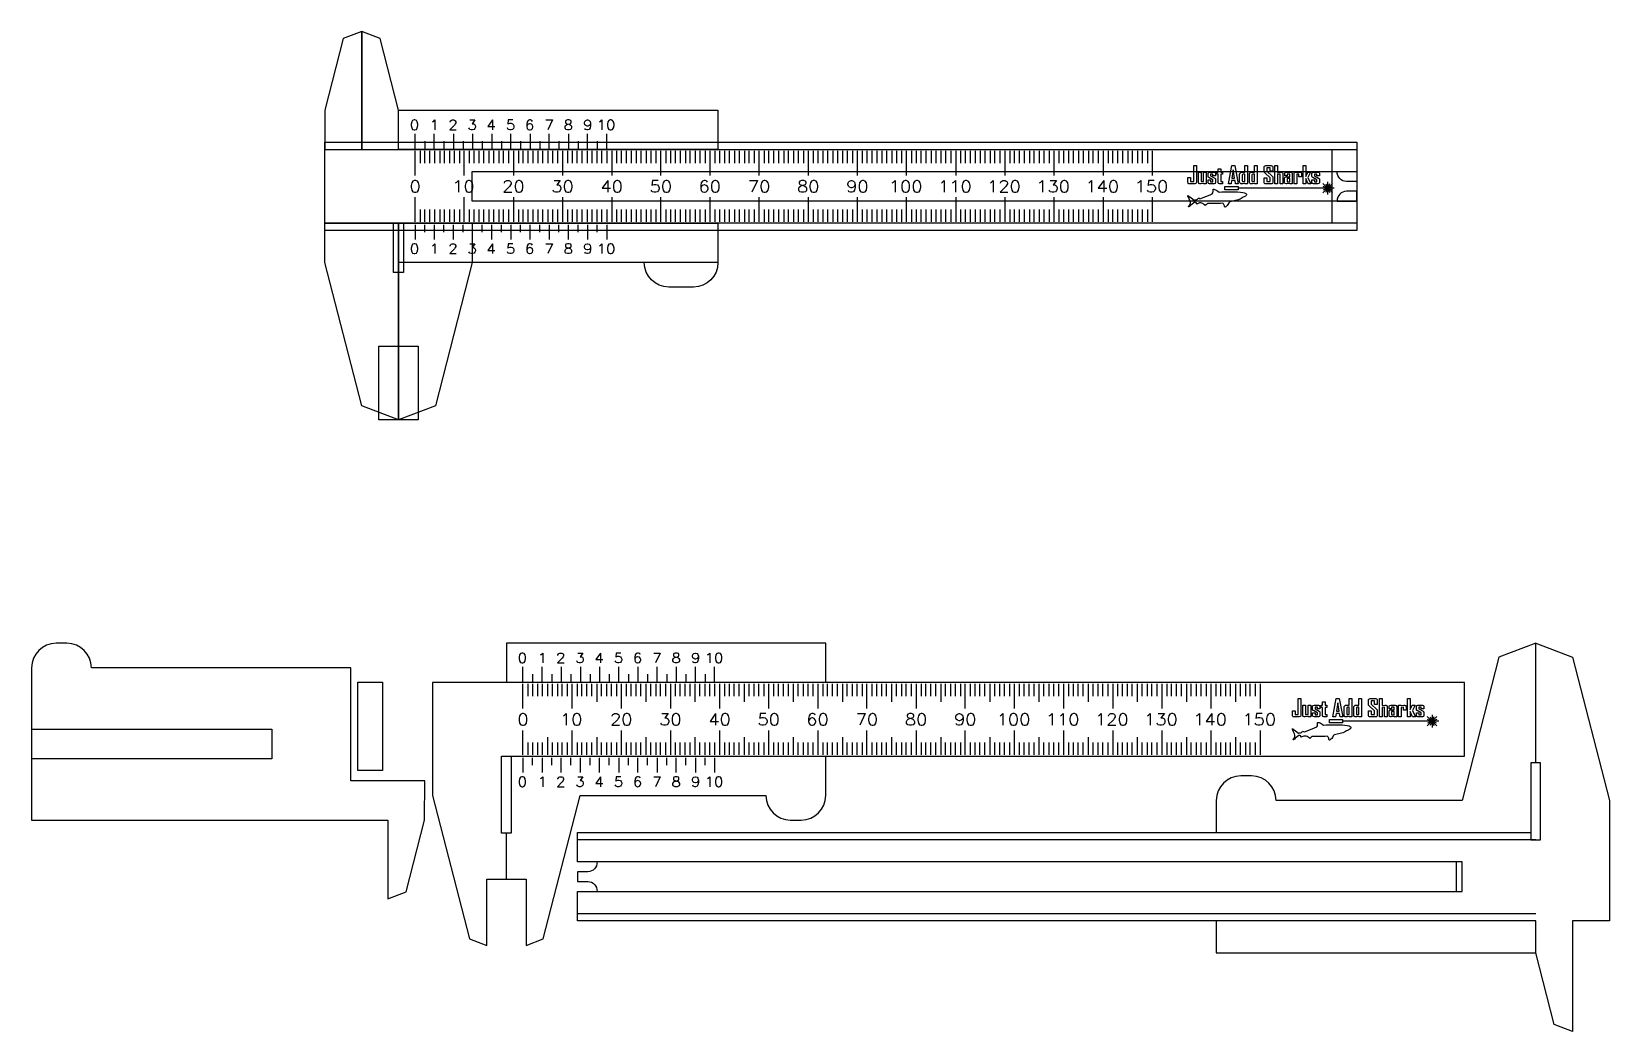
# Model space of a CAD drawing. Extents: x 55 to 376, y 285 to 489.
import ezdxf

# ---------------------------------------------------------------- set-up
doc = ezdxf.new("R2010")
doc.units = 0
doc.layers.add('Layer_1', color=7, linetype='CONTINUOUS')

msp = doc.modelspace()

# ---------------------------------------------------------------- linework, layer by layer
at = {"layer": 'Layer_1', "color": 1}
for p, q in [((121.93929, 488.90856), (118.18937, 487.49746)), ((121.93915, 472.90846), (121.93915, 488.90856)), ((121.93915, 488.90856), (121.93929, 488.90856)), ((125.68907, 487.49746), (121.93915, 488.90856)), ((121.93915, 488.90856), (121.93929, 488.90856)), ((121.93929, 488.90856), (121.93929, 472.90846)), ((118.18937, 487.49746), (114.44332, 472.90846)), ((129.43568, 472.90846), (125.68907, 487.49746)), ((114.44332, 472.90846), (114.43932, 472.90846)), ((114.43932, 472.90846), (114.43932, 472.89246)), ((114.43932, 472.89246), (114.43932, 468.90826)), ((121.93915, 468.90826), (121.93915, 472.90846)), ((121.93929, 472.90846), (121.93929, 468.90826)), ((129.43968, 472.90846), (129.43568, 472.90846)), ((129.43947, 464.908519), (129.43947, 472.90852)), ((129.43947, 472.90852), (194.43947, 472.90852)), ((129.43968, 472.89246), (129.43968, 472.90846)), ((129.43968, 468.90826), (129.43968, 472.89246)), ((194.43947, 472.90852), (194.43947, 464.908519)), ((114.43932, 468.90826), (114.43932, 464.90866)), ((121.93915, 464.90866), (121.93915, 468.90826)), ((121.93929, 468.90826), (121.93929, 464.90866)), ((129.43968, 464.90866), (129.43968, 468.90826)), ((114.43942, 448.408458), (114.43942, 466.40846)), ((114.43942, 466.40846), (324.43942, 466.40846)), ((324.43942, 466.40846), (324.43942, 448.408458)), ((114.43932, 464.90866), (121.93915, 464.90866)), ((114.43942, 449.908459), (114.43942, 464.90846)), ((114.43942, 464.90846), (324.43942, 464.90846)), ((121.93929, 464.90866), (129.43968, 464.90866)), ((194.43947, 464.908519), (129.43947, 464.908519)), ((319.43942, 449.908459), (319.43942, 464.90846)), ((319.43942, 464.90846), (324.43942, 464.90846)), ((324.43942, 464.90846), (324.43942, 449.908459)), ((324.43942, 464.90846), (324.43942, 449.908459)), ((144.43942, 454.408459), (144.43942, 460.40846)), ((144.43942, 460.40846), (324.43942, 460.40846)), ((320.43944, 460.40846), (324.43944, 460.40846)), ((324.43942, 460.40846), (324.43942, 454.408459)), ((324.43944, 460.40846), (324.43944, 458.40846)), ((324.43944, 458.40846), (322.32858, 458.40846)), ((324.43944, 456.40846), (322.32858, 456.40846)), ((324.43944, 454.40846), (324.43944, 456.40846)), ((324.43942, 454.408459), (144.43942, 454.408459)), ((320.43944, 454.40846), (324.43944, 454.40846)), ((324.43942, 449.908459), (114.43942, 449.908459)), ((114.43947, 441.94068), (114.43947, 449.90846)), ((114.43947, 449.90846), (129.43947, 449.90846)), ((128.43947, 439.90846), (128.43947, 449.908461)), ((128.43947, 449.908461), (129.43947, 449.908461)), ((129.43947, 449.908461), (129.43947, 439.90846)), ((129.43947, 439.90846), (129.43947, 449.908461)), ((129.43947, 449.908461), (130.43947, 449.908461)), ((129.43947, 441.908459), (129.43947, 449.90846)), ((129.43947, 449.90846), (194.43947, 449.90846)), ((129.43947, 409.90846), (129.43947, 449.90846)), ((129.43947, 449.90846), (144.43947, 449.90846)), ((129.43947, 449.90846), (129.43947, 409.90846)), ((130.43947, 449.908461), (130.43947, 439.90846)), ((144.43947, 449.90846), (144.43947, 441.94068)), ((194.43947, 449.90846), (194.43947, 441.908459)), ((324.43942, 449.908459), (319.43942, 449.908459)), ((324.43942, 448.408458), (114.43942, 448.408458)), ((121.93947, 412.73068), (114.43947, 441.94068)), ((129.43947, 439.90846), (128.43947, 439.90846)), ((194.43947, 441.908459), (129.43947, 441.908459)), ((130.43947, 439.90846), (129.43947, 439.90846)), ((144.43947, 441.94068), (136.93947, 412.73068)), ((189.43947, 436.90846), (184.43947, 436.90846)), ((125.43947, 409.90846), (125.43947, 424.908461)), ((125.43947, 424.908461), (129.43947, 424.908461)), ((129.43947, 424.908461), (129.43947, 409.90846)), ((129.43947, 409.90846), (129.43947, 424.908461)), ((129.43947, 424.908461), (133.43947, 424.908461)), ((133.43947, 424.908461), (133.43947, 409.90846)), ((129.43947, 409.90846), (121.93947, 412.73068)), ((136.93947, 412.73068), (129.43947, 409.90846)), ((129.43947, 409.90846), (125.43947, 409.90846)), ((133.43947, 409.90846), (129.43947, 409.90846)), ((61.938938, 364.439153), (59.761635, 364.439153)), ((216.3869, 364.43922), (151.3869, 364.43922)), ((151.3869, 364.43922), (151.38728, 356.43939)), ((216.3869, 356.43922), (216.3869, 364.43922)), ((360.85896, 364.43922), (353.35857, 361.617)), ((360.85841, 340.08379), (360.85896, 364.43922)), ((360.85896, 364.43922), (368.3588, 361.617)), ((353.35857, 361.617), (345.86701, 332.43897)), ((368.3588, 361.617), (375.85863, 332.407)), ((54.761561, 359.439078), (54.761561, 351.439291)), ((119.761419, 359.439078), (66.939009, 359.439078)), ((119.761419, 351.439291), (119.761419, 359.439078)), ((121.16421, 338.5106), (121.16421, 356.5106)), ((121.16421, 356.5106), (126.16421, 356.5106)), ((126.16421, 356.5106), (126.16421, 338.5106)), ((143.88689, 356.43939), (136.38651, 356.43939)), ((136.38651, 356.43939), (136.38651, 341.43917)), ((151.38728, 356.43939), (143.88689, 356.43939)), ((346.38686, 356.43939), (151.38728, 356.43939)), ((346.38686, 341.43917), (346.38686, 356.43939)), ((54.761561, 351.439291), (54.761561, 336.439095)), ((119.761419, 336.439095), (119.761419, 351.439291)), ((136.38651, 341.43917), (136.38651, 333.47135)), ((150.38682, 325.79458), (150.38682, 341.43917)), ((150.38682, 341.43917), (151.38673, 341.43917)), ((151.38673, 341.43917), (346.38686, 341.43917)), ((152.38687, 341.43916), (152.38687, 325.79472)), ((216.38672, 333.43938), (216.38672, 341.43917)), ((126.16421, 338.5106), (121.16421, 338.5106)), ((303.03648, 337.43905), (300.85863, 337.43905)), ((360.85827, 340.08365), (359.85827, 340.08365)), ((359.85827, 340.08365), (359.85827, 324.43921)), ((361.85832, 340.08379), (360.85841, 340.08379)), ((361.85832, 324.4392), (361.85832, 340.08379)), ((54.761561, 336.439095), (54.761561, 328.439279)), ((134.76164, 336.439095), (119.761419, 336.439095)), ((134.757774, 328.439279), (134.76164, 336.439095)), ((136.38651, 333.47135), (143.88689, 304.26134)), ((158.8867, 304.26134), (166.37882, 333.43938)), ((166.37882, 333.43938), (204.20927, 333.43938)), ((295.85855, 332.43897), (295.85855, 325.93906)), ((345.86701, 332.43897), (308.03656, 332.43897)), ((375.85863, 332.407), (375.85863, 325.93906)), ((54.761561, 328.439279), (115.972916, 328.439279)), ((115.972916, 328.439279), (119.761419, 328.439279)), ((119.761419, 328.439279), (127.261805, 328.439279)), ((127.261805, 328.439279), (127.261805, 312.439169)), ((131.011714, 313.85028), (134.757774, 328.439279)), ((209.20935, 328.43931), (211.38665, 328.43931)), ((151.38673, 325.79458), (150.38682, 325.79458)), ((151.38673, 316.43935), (151.38673, 325.79458)), ((152.38687, 325.79472), (151.38687, 325.79472)), ((165.85873, 319.93907), (165.85884, 325.93906)), ((165.85884, 325.93906), (359.85685, 325.93906)), ((359.85827, 324.43921), (361.85832, 324.4392)), ((375.85863, 325.93906), (375.85863, 324.43919)), ((375.85863, 324.43919), (375.85863, 307.93912)), ((345.85874, 319.93907), (165.85873, 319.93907)), ((167.98537, 317.93927), (165.85884, 317.93927)), ((165.85884, 317.93927), (165.85884, 315.93944)), ((344.72986, 313.93908), (344.72986, 319.93908)), ((345.85874, 313.93908), (345.85874, 319.93907)), ((147.38656, 302.94449), (147.38656, 316.43935)), ((147.38656, 316.43935), (151.38673, 316.43935)), ((151.38687, 316.43935), (155.38703, 316.43935)), ((155.38703, 316.43935), (155.38703, 302.94449)), ((165.85884, 315.93944), (167.98537, 315.93944)), ((127.261796, 312.439169), (131.011714, 313.85028)), ((127.261805, 312.439169), (127.261796, 312.439169)), ((165.85871, 307.93913), (165.8586, 313.93909)), ((165.8586, 313.93909), (345.85861, 313.93909)), ((360.85828, 307.93913), (165.85871, 307.93913)), ((295.85855, 307.93912), (295.85855, 301.43918)), ((360.85828, 305.43938), (360.85828, 307.93913)), ((360.85828, 301.45519), (360.85828, 305.43938)), ((375.85863, 307.93912), (368.3588, 307.93912)), ((368.3588, 307.93912), (368.3588, 305.43937)), ((368.3588, 305.43937), (368.3588, 301.43918)), ((143.88689, 304.26134), (147.38656, 302.94449)), ((155.38703, 302.94449), (158.8867, 304.26134)), ((295.85855, 301.43918), (360.85896, 301.43918)), ((360.85828, 301.43909), (360.85828, 301.45519)), ((360.86228, 301.43909), (360.85828, 301.43909)), ((364.60889, 286.85009), (360.86228, 301.43909)), ((368.3588, 301.43918), (368.3588, 285.43907)), ((368.3588, 285.43898), (364.60889, 286.85009)), ((368.3588, 285.43907), (368.3588, 285.43898))]:
    msp.add_line(p, q, dxfattribs=at)
at = {"layer": 'Layer_1', "color": 5}
for p, q in [((132.1153, 470.532403), (132.020058, 470.056211)), ((132.020058, 470.056211), (132.020058, 469.770495)), ((132.020058, 469.770495), (132.1153, 469.294303)), ((132.305775, 470.818111), (132.1153, 470.532403)), ((132.1153, 469.294303), (132.305775, 469.008586)), ((132.591483, 470.913353), (132.305775, 470.818111)), ((132.305775, 469.008586), (132.591483, 468.913353)), ((132.781966, 470.913353), (132.591483, 470.913353)), ((132.591483, 468.913353), (132.781966, 468.913353)), ((133.067675, 470.818111), (132.781966, 470.913353)), ((132.781966, 468.913353), (133.067675, 469.008586)), ((133.25815, 470.532403), (133.067675, 470.818111)), ((133.067675, 469.008586), (133.25815, 469.294303)), ((133.353391, 470.056211), (133.25815, 470.532403)), ((133.25815, 469.294303), (133.353391, 469.770495)), ((133.353391, 469.770495), (133.353391, 470.056211)), ((136.361989, 470.532403), (136.552464, 470.627636)), ((136.552464, 470.627636), (136.838181, 470.913353)), ((136.838181, 470.913353), (136.838181, 468.913353)), ((140.799115, 469.865736), (139.846732, 468.913353)), ((139.846732, 468.913353), (141.180065, 468.913353)), ((139.941973, 470.532403), (140.037207, 470.722878)), ((139.941973, 470.437161), (139.941973, 470.532403)), ((140.037207, 470.722878), (140.132448, 470.818111)), ((140.132448, 470.818111), (140.322923, 470.913353)), ((140.322923, 470.913353), (140.703873, 470.913353)), ((140.703873, 470.913353), (140.894348, 470.818111)), ((140.98959, 470.151445), (140.799115, 469.865736)), ((140.894348, 470.818111), (140.98959, 470.722878)), ((140.98959, 470.722878), (141.084823, 470.532403)), ((141.084823, 470.34192), (140.98959, 470.151445)), ((141.084823, 470.532403), (141.084823, 470.34192)), ((143.855289, 469.103828), (143.760047, 469.294303)), ((143.950522, 469.008586), (143.855289, 469.103828)), ((143.950522, 470.913353), (144.998139, 470.913353)), ((144.236239, 468.913353), (143.950522, 469.008586)), ((144.521955, 468.913353), (144.236239, 468.913353)), ((144.998139, 470.913353), (144.426714, 470.151445)), ((144.426714, 470.151445), (144.71243, 470.151445)), ((144.807664, 469.008586), (144.521955, 468.913353)), ((144.71243, 470.151445), (144.902905, 470.056211)), ((144.998139, 469.19907), (144.807664, 469.008586)), ((144.902905, 470.056211), (144.998139, 469.96097)), ((144.998139, 469.96097), (145.09338, 469.675253)), ((145.09338, 469.484778), (144.998139, 469.19907)), ((145.09338, 469.675253), (145.09338, 469.484778)), ((148.578176, 470.913353), (147.625792, 469.58002)), ((147.625792, 469.58002), (149.054367, 469.58002)), ((148.578176, 470.913353), (148.578176, 468.913353)), ((151.681999, 469.103828), (151.586757, 469.294303)), ((151.777232, 470.913353), (151.681999, 470.056211)), ((151.681999, 470.056211), (151.777232, 470.151445)), ((151.777232, 469.008586), (151.681999, 469.103828)), ((152.729616, 470.913353), (151.777232, 470.913353)), ((151.777232, 470.151445), (152.062949, 470.246686)), ((152.062949, 468.913353), (151.777232, 469.008586)), ((152.062949, 470.246686), (152.348666, 470.246686)), ((152.348666, 468.913353), (152.062949, 468.913353)), ((152.348666, 470.246686), (152.634374, 470.151445)), ((152.634374, 469.008586), (152.348666, 468.913353)), ((152.634374, 470.151445), (152.824849, 469.96097)), ((152.824849, 469.19907), (152.634374, 469.008586)), ((152.824849, 469.96097), (152.920091, 469.675253)), ((152.920091, 469.484778), (152.824849, 469.19907)), ((152.920091, 469.675253), (152.920091, 469.484778)), ((155.642918, 470.532403), (155.547684, 470.056211)), ((155.547684, 470.056211), (155.547684, 469.58002)), ((155.642918, 469.865736), (155.547684, 469.58002)), ((155.547684, 469.58002), (155.642918, 469.19907)), ((155.833393, 470.818111), (155.642918, 470.532403)), ((155.833393, 470.056211), (155.642918, 469.865736)), ((155.642918, 469.19907), (155.833393, 469.008586)), ((156.119109, 470.913353), (155.833393, 470.818111)), ((156.119109, 470.151445), (155.833393, 470.056211)), ((155.833393, 469.008586), (156.119109, 468.913353)), ((156.309584, 470.913353), (156.119109, 470.913353)), ((156.214351, 470.151445), (156.119109, 470.151445)), ((156.119109, 468.913353), (156.214351, 468.913353)), ((156.500059, 470.056211), (156.214351, 470.151445)), ((156.214351, 468.913353), (156.500059, 469.008586)), ((156.595301, 470.818111), (156.309584, 470.913353)), ((156.690534, 469.865736), (156.500059, 470.056211)), ((156.500059, 469.008586), (156.690534, 469.19907)), ((156.690534, 470.627636), (156.595301, 470.818111)), ((156.785776, 469.58002), (156.690534, 469.865736)), ((156.690534, 469.19907), (156.785776, 469.484778)), ((156.785776, 469.484778), (156.785776, 469.58002)), ((159.4134, 470.913353), (160.746733, 470.913353)), ((160.746733, 470.913353), (159.79435, 468.913353)), ((163.326755, 469.58002), (163.421996, 469.770495)), ((163.326755, 469.294303), (163.326755, 469.58002)), ((163.421996, 469.103828), (163.326755, 469.294303)), ((163.51723, 470.818111), (163.421996, 470.627636)), ((163.421996, 470.627636), (163.421996, 470.437161)), ((163.421996, 470.437161), (163.51723, 470.246686)), ((163.421996, 469.770495), (163.612472, 469.96097)), ((163.51723, 469.008586), (163.421996, 469.103828)), ((163.802947, 470.913353), (163.51723, 470.818111)), ((163.51723, 470.246686), (163.707705, 470.151445)), ((163.802947, 468.913353), (163.51723, 469.008586)), ((163.612472, 469.96097), (163.89818, 470.056211)), ((163.707705, 470.151445), (164.088663, 470.056211)), ((164.183897, 470.913353), (163.802947, 470.913353)), ((164.183897, 468.913353), (163.802947, 468.913353)), ((163.89818, 470.056211), (164.279138, 470.151445)), ((164.088663, 470.056211), (164.374372, 469.96097)), ((164.469613, 470.818111), (164.183897, 470.913353)), ((164.469613, 469.008586), (164.183897, 468.913353)), ((164.279138, 470.151445), (164.469613, 470.246686)), ((164.374372, 469.96097), (164.564847, 469.770495)), ((164.564847, 470.627636), (164.469613, 470.818111)), ((164.469613, 470.246686), (164.564847, 470.437161)), ((164.564847, 469.103828), (164.469613, 469.008586)), ((164.564847, 470.437161), (164.564847, 470.627636)), ((164.564847, 469.770495), (164.660088, 469.58002)), ((164.660088, 469.294303), (164.564847, 469.103828)), ((164.660088, 469.58002), (164.660088, 469.294303)), ((167.28771, 470.34192), (167.382952, 470.627636)), ((167.28771, 470.246686), (167.28771, 470.34192)), ((167.382952, 469.96097), (167.28771, 470.246686)), ((167.382952, 470.627636), (167.573427, 470.818111)), ((167.573427, 469.770495), (167.382952, 469.96097)), ((167.478185, 469.008586), (167.382952, 469.19907)), ((167.763902, 468.913353), (167.478185, 469.008586)), ((167.573427, 470.818111), (167.859135, 470.913353)), ((167.859135, 469.675253), (167.573427, 469.770495)), ((167.954377, 468.913353), (167.763902, 468.913353)), ((167.859135, 470.913353), (167.954377, 470.913353)), ((167.954377, 469.675253), (167.859135, 469.675253)), ((167.954377, 470.913353), (168.240093, 470.818111)), ((168.240093, 469.770495), (167.954377, 469.675253)), ((168.240093, 469.008586), (167.954377, 468.913353)), ((168.240093, 470.818111), (168.430568, 470.627636)), ((168.430568, 469.96097), (168.240093, 469.770495)), ((168.430568, 469.294303), (168.240093, 469.008586)), ((168.430568, 470.627636), (168.525802, 470.246686)), ((168.525802, 470.246686), (168.430568, 469.96097)), ((168.525802, 469.770495), (168.430568, 469.294303)), ((168.525802, 470.246686), (168.525802, 469.770495)), ((170.343892, 470.532403), (170.534367, 470.627636)), ((170.534367, 470.627636), (170.820084, 470.913353)), ((170.820084, 470.913353), (170.820084, 468.913353)), ((172.058184, 470.532403), (171.962942, 470.056211)), ((171.962942, 470.056211), (171.962942, 469.770495)), ((171.962942, 469.770495), (172.058184, 469.294303)), ((172.248659, 470.818111), (172.058184, 470.532403)), ((172.058184, 469.294303), (172.248659, 469.008586)), ((172.534367, 470.913353), (172.248659, 470.818111)), ((172.248659, 469.008586), (172.534367, 468.913353)), ((172.724851, 470.913353), (172.534367, 470.913353)), ((172.534367, 468.913353), (172.724851, 468.913353)), ((173.010559, 470.818111), (172.724851, 470.913353)), ((172.724851, 468.913353), (173.010559, 469.008586)), ((173.201034, 470.532403), (173.010559, 470.818111)), ((173.010559, 469.008586), (173.201034, 469.294303)), ((173.296276, 470.056211), (173.201034, 470.532403)), ((173.201034, 469.294303), (173.296276, 469.770495)), ((173.296276, 469.770495), (173.296276, 470.056211)), ((132.820062, 465.128621), (132.820062, 468.128622)), ((134.770058, 466.628622), (134.770058, 465.128621)), ((136.720061, 465.128621), (136.720061, 468.128622)), ((138.670061, 466.628622), (138.670061, 465.128621)), ((140.62006, 468.128622), (140.62006, 465.128621)), ((142.570064, 466.628622), (142.570064, 465.128621)), ((144.520059, 468.128622), (144.520059, 465.128621)), ((146.470067, 466.628622), (146.470067, 465.128621)), ((148.420059, 468.128622), (148.420059, 465.128621)), ((150.37007, 466.628622), (150.37007, 465.128621)), ((152.320058, 465.128621), (152.320058, 468.128622)), ((154.270073, 466.628622), (154.270073, 465.128621)), ((156.220057, 468.128622), (156.220057, 465.128621)), ((158.170076, 466.628622), (158.170076, 465.128621)), ((160.120056, 465.128621), (160.120056, 468.128622)), ((162.070079, 466.628622), (162.070079, 465.128621)), ((164.020055, 468.128622), (164.020055, 465.128621)), ((165.970082, 466.628622), (165.970082, 465.128621)), ((167.920059, 465.128621), (167.920059, 468.128622)), ((169.870085, 466.628622), (169.870085, 465.128621)), ((171.820062, 465.128621), (171.820062, 468.128622)), ((132.820008, 459.642016), (132.820008, 464.641971)), ((133.82002, 464.642016), (133.82002, 462.142038)), ((134.82002, 462.142038), (134.82002, 464.642016)), ((135.82002, 462.142038), (135.82002, 464.642016)), ((136.82002, 462.142038), (136.82002, 464.642016)), ((137.82002, 464.642016), (137.82002, 462.142038)), ((138.82002, 462.142038), (138.82002, 464.642016)), ((139.82002, 464.642016), (139.82002, 462.142038)), ((140.82002, 462.142038), (140.82002, 464.642016)), ((141.82002, 464.642016), (141.82002, 462.142038)), ((142.820018, 459.642016), (142.820018, 464.641971)), ((143.82003, 464.642016), (143.82003, 462.142038)), ((144.82003, 462.142038), (144.82003, 464.642016)), ((145.82003, 462.142038), (145.82003, 464.642016)), ((146.82003, 462.142038), (146.82003, 464.642016)), ((147.82003, 464.642016), (147.82003, 462.142038)), ((148.82003, 462.142038), (148.82003, 464.642016)), ((149.82003, 464.642016), (149.82003, 462.142038)), ((150.82003, 462.142038), (150.82003, 464.642016)), ((151.82003, 464.642016), (151.82003, 462.142038)), ((152.820028, 464.641971), (152.820028, 459.642016)), ((153.82004, 464.642016), (153.82004, 462.142038)), ((154.82004, 462.142038), (154.82004, 464.642016)), ((155.82004, 462.142038), (155.82004, 464.642016)), ((156.82004, 462.142038), (156.82004, 464.642016)), ((157.82004, 464.642016), (157.82004, 462.142038)), ((158.82004, 462.142038), (158.82004, 464.642016)), ((159.82004, 464.642016), (159.82004, 462.142038)), ((160.82004, 462.142038), (160.82004, 464.642016)), ((161.82004, 464.642016), (161.82004, 462.142038)), ((162.820028, 464.641971), (162.820028, 459.642016)), ((163.82005, 464.642016), (163.82005, 462.142038)), ((164.82005, 462.142038), (164.82005, 464.642016)), ((165.82005, 462.142038), (165.82005, 464.642016)), ((166.82005, 462.142038), (166.82005, 464.642016)), ((167.82005, 464.642016), (167.82005, 462.142038)), ((168.82005, 462.142038), (168.82005, 464.642016)), ((169.82005, 464.642016), (169.82005, 462.142038)), ((170.82005, 462.142038), (170.82005, 464.642016)), ((171.82005, 464.642016), (171.82005, 462.142038)), ((172.820028, 464.641971), (172.820028, 459.642016)), ((173.82006, 464.642016), (173.82006, 462.142038)), ((174.82006, 462.142038), (174.82006, 464.642016)), ((175.82006, 462.142038), (175.82006, 464.642016)), ((176.82006, 462.142038), (176.82006, 464.642016)), ((177.82006, 464.642016), (177.82006, 462.142038)), ((178.82006, 462.142038), (178.82006, 464.642016)), ((179.82006, 464.642016), (179.82006, 462.142038)), ((180.82006, 462.142038), (180.82006, 464.642016)), ((181.82006, 464.642016), (181.82006, 462.142038)), ((182.820028, 459.642016), (182.820028, 464.641971)), ((183.82007, 464.642016), (183.82007, 462.142038)), ((184.82007, 462.142038), (184.82007, 464.642016)), ((185.82007, 462.142038), (185.82007, 464.642016)), ((186.82007, 462.142038), (186.82007, 464.642016)), ((187.82007, 464.642016), (187.82007, 462.142038)), ((188.82007, 462.142038), (188.82007, 464.642016)), ((189.82007, 464.642016), (189.82007, 462.142038)), ((190.82007, 462.142038), (190.82007, 464.642016)), ((191.82007, 464.642016), (191.82007, 462.142038)), ((192.820028, 464.641971), (192.820028, 459.642016)), ((193.82008, 464.642016), (193.82008, 462.142038)), ((194.82008, 462.142038), (194.82008, 464.642016)), ((195.82008, 462.142038), (195.82008, 464.642016)), ((196.82008, 462.142038), (196.82008, 464.642016)), ((197.82008, 464.642016), (197.82008, 462.142038)), ((198.82008, 462.142038), (198.82008, 464.642016)), ((199.82008, 464.642016), (199.82008, 462.142038)), ((200.82008, 462.142038), (200.82008, 464.642016)), ((201.82008, 464.642016), (201.82008, 462.142038)), ((202.820028, 459.642016), (202.820028, 464.641971)), ((203.82009, 464.642016), (203.82009, 462.142038)), ((204.82009, 462.142038), (204.82009, 464.642016)), ((205.82009, 462.142038), (205.82009, 464.642016)), ((206.82009, 462.142038), (206.82009, 464.642016)), ((207.82009, 464.642016), (207.82009, 462.142038)), ((208.82009, 462.142038), (208.82009, 464.642016)), ((209.82009, 464.642016), (209.82009, 462.142038)), ((210.82009, 462.142038), (210.82009, 464.642016)), ((211.82009, 464.642016), (211.82009, 462.142038)), ((212.820028, 464.641971), (212.820028, 459.642016)), ((213.8201, 464.642016), (213.8201, 462.142038)), ((214.8201, 462.142038), (214.8201, 464.642016)), ((215.8201, 462.142038), (215.8201, 464.642016)), ((216.8201, 462.142038), (216.8201, 464.642016)), ((217.8201, 464.642016), (217.8201, 462.142038)), ((218.8201, 462.142038), (218.8201, 464.642016)), ((219.8201, 464.642016), (219.8201, 462.142038)), ((220.8201, 462.142038), (220.8201, 464.642016)), ((221.8201, 464.642016), (221.8201, 462.142038)), ((222.820028, 459.642016), (222.820028, 464.641971)), ((223.82011, 464.642016), (223.82011, 462.142038)), ((224.82011, 462.142038), (224.82011, 464.642016)), ((225.82011, 462.142038), (225.82011, 464.642016)), ((226.82011, 462.142038), (226.82011, 464.642016)), ((227.82011, 464.642016), (227.82011, 462.142038)), ((228.82011, 462.142038), (228.82011, 464.642016)), ((229.82011, 464.642016), (229.82011, 462.142038)), ((230.82011, 462.142038), (230.82011, 464.642016)), ((231.82011, 464.642016), (231.82011, 462.142038)), ((232.820028, 459.642016), (232.820028, 464.641971)), ((233.82012, 464.642016), (233.82012, 462.142038)), ((234.82012, 462.142038), (234.82012, 464.642016)), ((235.82012, 462.142038), (235.82012, 464.642016)), ((236.82012, 462.142038), (236.82012, 464.642016)), ((237.82012, 464.642016), (237.82012, 462.142038)), ((238.82012, 462.142038), (238.82012, 464.642016)), ((239.82012, 464.642016), (239.82012, 462.142038)), ((240.82012, 462.142038), (240.82012, 464.642016)), ((241.82012, 464.642016), (241.82012, 462.142038)), ((242.820028, 464.641971), (242.820028, 459.642016)), ((243.82013, 464.642016), (243.82013, 462.142038)), ((244.82013, 462.142038), (244.82013, 464.642016)), ((245.82013, 462.142038), (245.82013, 464.642016)), ((246.82013, 462.142038), (246.82013, 464.642016)), ((247.82013, 464.642016), (247.82013, 462.142038)), ((248.82013, 462.142038), (248.82013, 464.642016)), ((249.82013, 464.642016), (249.82013, 462.142038)), ((250.82013, 462.142038), (250.82013, 464.642016)), ((251.82013, 464.642016), (251.82013, 462.142038)), ((252.820028, 464.641971), (252.820028, 459.642016)), ((253.82014, 464.642016), (253.82014, 462.142038)), ((254.82014, 462.142038), (254.82014, 464.642016)), ((255.82014, 462.142038), (255.82014, 464.642016)), ((256.82014, 462.142038), (256.82014, 464.642016)), ((257.82014, 464.642016), (257.82014, 462.142038)), ((258.82014, 462.142038), (258.82014, 464.642016)), ((259.82014, 464.642016), (259.82014, 462.142038)), ((260.82014, 462.142038), (260.82014, 464.642016)), ((261.82014, 464.642016), (261.82014, 462.142038)), ((262.820028, 464.641971), (262.820028, 459.642016)), ((263.82015, 464.642016), (263.82015, 462.142038)), ((264.82015, 462.142038), (264.82015, 464.642016)), ((265.82015, 462.142038), (265.82015, 464.642016)), ((266.82015, 462.142038), (266.82015, 464.642016)), ((267.82015, 464.642016), (267.82015, 462.142038)), ((268.82015, 462.142038), (268.82015, 464.642016)), ((269.82015, 464.642016), (269.82015, 462.142038)), ((270.82015, 462.142038), (270.82015, 464.642016)), ((271.82015, 464.642016), (271.82015, 462.142038)), ((272.820028, 464.641971), (272.820028, 459.642016)), ((273.82016, 464.642016), (273.82016, 462.142038)), ((274.82016, 462.142038), (274.82016, 464.642016)), ((275.82016, 462.142038), (275.82016, 464.642016)), ((276.82016, 462.142038), (276.82016, 464.642016)), ((277.82016, 464.642016), (277.82016, 462.142038)), ((278.82016, 462.142038), (278.82016, 464.642016)), ((279.82016, 464.642016), (279.82016, 462.142038)), ((280.82016, 462.142038), (280.82016, 464.642016)), ((281.82016, 464.642016), (281.82016, 462.142038)), ((282.820028, 464.641971), (282.820028, 459.642016)), ((290.074235, 458.265279), (290.074235, 459.17786)), ((290.074235, 459.17786), (290.627607, 459.17786)), ((290.627607, 459.17786), (290.627607, 458.401195)), ((291.248941, 458.401195), (291.248941, 461.634074)), ((291.248941, 461.634074), (291.802321, 461.634074)), ((291.802321, 461.634074), (291.802321, 458.265279)), ((292.212868, 458.207458), (292.212868, 460.319032)), ((292.212868, 460.319032), (292.751678, 460.319032)), ((292.751678, 460.319032), (292.751678, 458.37736)), ((293.266219, 458.387103), (293.266219, 460.319068)), ((293.266219, 460.319068), (293.805038, 460.319068)), ((293.805038, 460.319068), (293.805038, 457.925954)), ((294.184726, 459.464218), (294.184726, 460.022444)), ((295.179796, 458.711813), (294.34973, 459.202085)), ((294.490544, 460.318554), (295.393418, 460.318554)), ((295.179832, 459.910797), (294.704121, 459.910797)), ((294.704121, 459.910797), (294.704121, 459.566149)), ((294.704121, 459.566149), (295.534188, 459.080731)), ((295.179832, 459.54188), (295.179832, 459.910797)), ((295.694373, 459.54188), (295.179832, 459.54188)), ((295.694373, 460.022444), (295.694373, 459.54188)), ((295.954876, 459.857405), (295.954876, 460.318554)), ((295.954876, 460.318554), (296.212147, 460.318554)), ((296.212147, 459.857405), (295.954876, 459.857405)), ((296.212147, 460.318554), (296.212147, 460.969011)), ((296.212147, 460.969011), (296.750957, 460.969011)), ((296.212147, 458.221541), (296.212147, 459.857405)), ((296.750957, 460.969011), (296.750957, 460.318554)), ((296.750957, 460.318554), (297.100459, 460.318554)), ((297.100459, 459.857405), (296.750957, 459.857405)), ((296.750957, 459.857405), (296.750957, 458.386589)), ((297.100459, 460.318554), (297.100459, 459.857405)), ((298.306573, 457.935183), (299.024984, 461.638919)), ((299.024984, 461.638919), (299.607487, 461.638919)), ((299.311386, 460.779694), (299.039554, 459.105009)), ((299.583218, 459.105009), (299.311386, 460.779694)), ((299.311386, 460.779694), (299.311386, 460.779694)), ((299.607487, 461.638919), (300.321053, 457.935183)), ((300.598571, 458.357502), (300.598571, 459.838025)), ((301.098551, 460.318589), (301.651931, 460.318589)), ((301.13739, 459.687503), (301.13739, 458.54192)), ((301.651931, 459.867113), (301.316991, 459.867113)), ((301.651931, 460.318589), (301.651931, 461.634065)), ((301.651931, 461.634065), (302.190742, 461.634065)), ((301.65194, 459.86667), (301.651931, 459.867113)), ((301.65194, 458.391), (301.65194, 459.86667)), ((302.190742, 461.634065), (302.190742, 457.925476)), ((302.580066, 458.357502), (302.580066, 459.838025)), ((303.080046, 460.318589), (303.633418, 460.318589)), ((303.118877, 459.687503), (303.118877, 458.54192)), ((303.633418, 459.867113), (303.298486, 459.867113)), ((303.633418, 460.318589), (303.633418, 461.634065)), ((303.633418, 461.634065), (304.172237, 461.634065)), ((303.633435, 459.86667), (303.633418, 459.867113)), ((303.633435, 458.391), (303.633435, 459.86667)), ((304.172237, 461.634065), (304.172237, 457.925476)), ((305.581405, 460.469031), (305.581405, 461.294235)), ((306.814357, 459.11957), (305.702751, 460.172921)), ((305.916302, 461.633994), (307.032762, 461.633994)), ((306.814277, 461.168027), (306.134697, 461.168027)), ((306.134697, 461.168027), (306.134697, 460.498154)), ((306.134697, 460.498154), (307.246303, 459.449648)), ((306.814277, 460.469031), (306.814277, 461.168027)), ((307.367658, 460.469031), (306.814277, 460.469031)), ((307.367658, 461.299098), (307.367658, 460.469031)), ((307.780401, 457.925405), (307.780401, 461.633994)), ((307.780401, 461.633994), (308.324074, 461.633994)), ((308.324074, 461.633994), (308.324074, 460.231141)), ((308.324074, 460.231141), (308.906578, 460.30882)), ((308.833762, 459.867113), (308.324074, 459.85737)), ((308.324074, 459.85737), (308.324074, 457.925405)), ((308.833762, 457.92544), (308.833762, 459.867113)), ((309.377346, 460.036518), (309.377346, 457.924953)), ((309.781321, 459.576352), (309.781321, 460.02294)), ((310.271593, 459.576352), (309.781321, 459.576352)), ((310.058007, 459.367629), (310.790988, 459.367629)), ((310.087129, 460.31905), (311.004574, 460.31905)), ((310.790988, 459.916147), (310.271593, 459.916147)), ((310.271593, 459.916147), (310.271593, 459.576352)), ((310.790988, 459.367629), (310.790988, 459.916147)), ((311.305529, 460.02294), (311.305529, 457.925936)), ((311.695978, 457.925405), (311.695978, 460.318518)), ((311.695978, 460.318518), (312.239651, 460.318518)), ((312.239651, 460.318518), (312.239651, 460.231096)), ((312.239651, 460.231096), (312.734777, 460.308775)), ((312.666814, 459.867113), (312.239651, 459.85737)), ((312.239651, 459.85737), (312.239651, 457.925405)), ((312.666814, 459.318586), (312.666814, 459.867113)), ((312.666823, 459.318054), (312.666814, 459.318586)), ((313.205633, 459.318054), (312.666823, 459.318054)), ((313.205633, 460.036474), (313.205633, 459.318054)), ((313.506819, 457.92544), (313.506819, 461.63403)), ((313.506819, 461.63403), (314.050483, 461.63403)), ((314.050483, 461.63403), (314.050483, 459.405964)), ((314.050483, 459.405964), (314.477655, 460.318554)), ((314.477655, 460.318554), (315.045588, 460.318554)), ((315.045588, 460.308811), (314.492216, 459.221483)), ((314.492216, 459.221483), (315.103843, 457.935121)), ((315.045588, 460.318554), (315.045588, 460.308811)), ((315.326942, 459.464218), (315.326942, 460.022444)), ((316.322012, 458.711813), (315.491945, 459.202085)), ((315.632751, 460.318554), (316.535633, 460.318554)), ((316.322047, 459.910797), (315.846337, 459.910797)), ((315.846337, 459.910797), (315.846337, 459.566149)), ((315.846337, 459.566149), (316.676403, 459.080731)), ((316.322047, 459.54188), (316.322047, 459.910797)), ((316.836588, 459.54188), (316.322047, 459.54188)), ((316.836588, 460.022444), (316.836588, 459.54188)), ((132.134318, 458.151318), (132.020028, 457.579888)), ((132.020028, 457.579888), (132.020028, 457.237028)), ((132.020028, 457.237028), (132.134318, 456.665598)), ((132.362888, 458.494168), (132.134318, 458.151318)), ((132.134318, 456.665598), (132.362888, 456.322738)), ((132.705738, 458.608457), (132.362888, 458.494168)), ((132.362888, 456.322738), (132.705738, 456.208458)), ((132.934318, 458.608457), (132.705738, 458.608457)), ((132.705738, 456.208458), (132.934318, 456.208458)), ((133.277168, 458.494168), (132.934318, 458.608457)), ((132.934318, 456.208458), (133.277168, 456.322738)), ((133.505738, 458.151318), (133.277168, 458.494168)), ((133.277168, 456.322738), (133.505738, 456.665598)), ((133.620028, 457.579888), (133.505738, 458.151318)), ((133.505738, 456.665598), (133.620028, 457.237028)), ((133.620028, 457.237028), (133.620028, 457.579888)), ((141.048598, 458.151318), (141.277168, 458.265598)), ((141.277168, 458.265598), (141.620028, 458.608457)), ((141.620028, 458.608457), (141.620028, 456.208458)), ((143.105748, 458.151318), (142.991458, 457.579888)), ((142.991458, 457.579888), (142.991458, 457.237028)), ((142.991458, 457.237028), (143.105748, 456.665598)), ((143.334318, 458.494168), (143.105748, 458.151318)), ((143.105748, 456.665598), (143.334318, 456.322738)), ((143.677168, 458.608457), (143.334318, 458.494168)), ((143.334318, 456.322738), (143.677168, 456.208458)), ((143.905748, 458.608457), (143.677168, 458.608457)), ((143.677168, 456.208458), (143.905748, 456.208458)), ((144.248598, 458.494168), (143.905748, 458.608457)), ((143.905748, 456.208458), (144.248598, 456.322738)), ((144.477168, 458.151318), (144.248598, 458.494168)), ((144.248598, 456.322738), (144.477168, 456.665598)), ((144.591458, 457.579888), (144.477168, 458.151318)), ((144.477168, 456.665598), (144.591458, 457.237028)), ((144.591458, 457.237028), (144.591458, 457.579888)), ((152.020033, 457.351318), (150.877173, 456.208458)), ((150.877173, 456.208458), (152.477173, 456.208458)), ((150.991463, 458.151318), (151.105743, 458.379888)), ((150.991463, 458.037028), (150.991463, 458.151318)), ((151.105743, 458.379888), (151.220033, 458.494168)), ((151.220033, 458.494168), (151.448603, 458.608457)), ((151.448603, 458.608457), (151.905743, 458.608457)), ((151.905743, 458.608457), (152.134313, 458.494168)), ((152.248603, 457.694168), (152.020033, 457.351318)), ((152.134313, 458.494168), (152.248603, 458.379888)), ((152.248603, 458.379888), (152.362883, 458.151318)), ((152.362883, 457.922738), (152.248603, 457.694168)), ((152.362883, 458.151318), (152.362883, 457.922738)), ((153.277173, 458.151318), (153.162883, 457.579888)), ((153.162883, 457.579888), (153.162883, 457.237028)), ((153.162883, 457.237028), (153.277173, 456.665598)), ((153.505743, 458.494168), (153.277173, 458.151318)), ((153.277173, 456.665598), (153.505743, 456.322738)), ((153.848593, 458.608457), (153.505743, 458.494168)), ((153.505743, 456.322738), (153.848593, 456.208458)), ((154.077173, 458.608457), (153.848593, 458.608457)), ((153.848593, 456.208458), (154.077173, 456.208458)), ((154.420023, 458.494168), (154.077173, 458.608457)), ((154.077173, 456.208458), (154.420023, 456.322738)), ((154.648593, 458.151318), (154.420023, 458.494168)), ((154.420023, 456.322738), (154.648593, 456.665598)), ((154.762883, 457.579888), (154.648593, 458.151318)), ((154.648593, 456.665598), (154.762883, 457.237028)), ((154.762883, 457.237028), (154.762883, 457.579888)), ((160.991463, 456.437028), (160.877173, 456.665597)), ((161.105743, 456.322738), (160.991463, 456.437028)), ((161.105743, 458.608457), (162.362883, 458.608457)), ((161.448603, 456.208458), (161.105743, 456.322738)), ((161.791463, 456.208458), (161.448603, 456.208458)), ((162.362883, 458.608457), (161.677173, 457.694167)), ((161.677173, 457.694167), (162.020033, 457.694167)), ((162.134313, 456.322738), (161.791463, 456.208458)), ((162.020033, 457.694167), (162.248603, 457.579887)), ((162.362883, 456.551317), (162.134313, 456.322738)), ((162.248603, 457.579887), (162.362883, 457.465597)), ((162.362883, 457.465597), (162.477173, 457.122737)), ((162.477173, 456.894167), (162.362883, 456.551317)), ((162.477173, 457.122737), (162.477173, 456.894167)), ((163.277173, 458.151318), (163.162883, 457.579888)), ((163.162883, 457.579888), (163.162883, 457.237028)), ((163.162883, 457.237028), (163.277173, 456.665598)), ((163.505743, 458.494168), (163.277173, 458.151318)), ((163.277173, 456.665598), (163.505743, 456.322738)), ((163.848593, 458.608457), (163.505743, 458.494168)), ((163.505743, 456.322738), (163.848593, 456.208458)), ((164.077173, 458.608457), (163.848593, 458.608457)), ((163.848593, 456.208458), (164.077173, 456.208458)), ((164.420023, 458.494168), (164.077173, 458.608457)), ((164.077173, 456.208458), (164.420023, 456.322738)), ((164.648593, 458.151318), (164.420023, 458.494168)), ((164.420023, 456.322738), (164.648593, 456.665598)), ((164.762883, 457.579888), (164.648593, 458.151318)), ((164.648593, 456.665598), (164.762883, 457.237028)), ((164.762883, 457.237028), (164.762883, 457.579888)), ((172.020033, 458.608457), (170.877173, 457.008457)), ((170.877173, 457.008457), (172.591463, 457.008457)), ((172.020033, 458.608457), (172.020033, 456.208458)), ((173.277173, 458.151318), (173.162883, 457.579888)), ((173.162883, 457.579888), (173.162883, 457.237028)), ((173.162883, 457.237028), (173.277173, 456.665598)), ((173.505743, 458.494168), (173.277173, 458.151318)), ((173.277173, 456.665598), (173.505743, 456.322738)), ((173.848593, 458.608457), (173.505743, 458.494168)), ((173.505743, 456.322738), (173.848593, 456.208458)), ((174.077173, 458.608457), (173.848593, 458.608457)), ((173.848593, 456.208458), (174.077173, 456.208458)), ((174.420023, 458.494168), (174.077173, 458.608457)), ((174.077173, 456.208458), (174.420023, 456.322738)), ((174.648593, 458.151318), (174.420023, 458.494168)), ((174.420023, 456.322738), (174.648593, 456.665598)), ((174.762883, 457.579888), (174.648593, 458.151318)), ((174.648593, 456.665598), (174.762883, 457.237028)), ((174.762883, 457.237028), (174.762883, 457.579888)), ((180.991463, 456.437028), (180.877173, 456.665598)), ((181.105743, 458.608457), (180.991463, 457.579888)), ((180.991463, 457.579888), (181.105743, 457.694168)), ((181.105743, 456.322738), (180.991463, 456.437028)), ((182.248603, 458.608457), (181.105743, 458.608457)), ((181.105743, 457.694168), (181.448603, 457.808458)), ((181.448603, 456.208458), (181.105743, 456.322738)), ((181.448603, 457.808458), (181.791463, 457.808458)), ((181.791463, 456.208458), (181.448603, 456.208458)), ((181.791463, 457.808458), (182.134313, 457.694168)), ((182.134313, 456.322738), (181.791463, 456.208458)), ((182.134313, 457.694168), (182.362883, 457.465598)), ((182.362883, 456.551318), (182.134313, 456.322738)), ((182.362883, 457.465598), (182.477173, 457.122738)), ((182.477173, 456.894168), (182.362883, 456.551318)), ((182.477173, 457.122738), (182.477173, 456.894168)), ((183.277173, 458.151318), (183.162883, 457.579888)), ((183.162883, 457.579888), (183.162883, 457.237028)), ((183.162883, 457.237028), (183.277173, 456.665598)), ((183.505743, 458.494168), (183.277173, 458.151318)), ((183.277173, 456.665598), (183.505743, 456.322738)), ((183.848593, 458.608457), (183.505743, 458.494168)), ((183.505743, 456.322738), (183.848593, 456.208458)), ((184.077173, 458.608457), (183.848593, 458.608457)), ((183.848593, 456.208458), (184.077173, 456.208458)), ((184.420023, 458.494168), (184.077173, 458.608457)), ((184.077173, 456.208458), (184.420023, 456.322738)), ((184.648593, 458.151318), (184.420023, 458.494168)), ((184.420023, 456.322738), (184.648593, 456.665598)), ((184.762883, 457.579888), (184.648593, 458.151318)), ((184.648593, 456.665598), (184.762883, 457.237028)), ((184.762883, 457.237028), (184.762883, 457.579888)), ((191.048598, 458.151318), (190.934318, 457.579888)), ((190.934318, 457.579888), (190.934318, 457.008458)), ((191.048598, 457.351318), (190.934318, 457.008458)), ((190.934318, 457.008458), (191.048598, 456.551318)), ((191.277168, 458.494168), (191.048598, 458.151318)), ((191.277168, 457.579888), (191.048598, 457.351318)), ((191.048598, 456.551318), (191.277168, 456.322738)), ((191.620028, 458.608457), (191.277168, 458.494168)), ((191.620028, 457.694168), (191.277168, 457.579888)), ((191.277168, 456.322738), (191.620028, 456.208458)), ((191.848598, 458.608457), (191.620028, 458.608457)), ((191.734318, 457.694168), (191.620028, 457.694168)), ((191.620028, 456.208458), (191.734318, 456.208458)), ((192.077168, 457.579888), (191.734318, 457.694168)), ((191.734318, 456.208458), (192.077168, 456.322738)), ((192.191458, 458.494168), (191.848598, 458.608457)), ((192.305738, 457.351318), (192.077168, 457.579888)), ((192.077168, 456.322738), (192.305738, 456.551318)), ((192.305738, 458.265598), (192.191458, 458.494168)), ((192.420028, 457.008458), (192.305738, 457.351318)), ((192.305738, 456.551318), (192.420028, 456.894168)), ((192.420028, 456.894168), (192.420028, 457.008458)), ((193.220028, 458.151318), (193.105738, 457.579888)), ((193.105738, 457.579888), (193.105738, 457.237028)), ((193.105738, 457.237028), (193.220028, 456.665598)), ((193.448598, 458.494168), (193.220028, 458.151318)), ((193.220028, 456.665598), (193.448598, 456.322738)), ((193.791448, 458.608457), (193.448598, 458.494168)), ((193.448598, 456.322738), (193.791448, 456.208458)), ((194.020028, 458.608457), (193.791448, 458.608457)), ((193.791448, 456.208458), (194.020028, 456.208458)), ((194.362878, 458.494168), (194.020028, 458.608457)), ((194.020028, 456.208458), (194.362878, 456.322738)), ((194.591448, 458.151318), (194.362878, 458.494168)), ((194.362878, 456.322738), (194.591448, 456.665598)), ((194.705738, 457.579888), (194.591448, 458.151318)), ((194.591448, 456.665598), (194.705738, 457.237028)), ((194.705738, 457.237028), (194.705738, 457.579888)), ((200.877168, 458.608457), (202.477168, 458.608457)), ((202.477168, 458.608457), (201.334308, 456.208458)), ((203.277178, 458.151318), (203.162888, 457.579888)), ((203.162888, 457.579888), (203.162888, 457.237028)), ((203.162888, 457.237028), (203.277178, 456.665598)), ((203.505748, 458.494168), (203.277178, 458.151318)), ((203.277178, 456.665598), (203.505748, 456.322738)), ((203.848598, 458.608457), (203.505748, 458.494168)), ((203.505748, 456.322738), (203.848598, 456.208458)), ((204.077178, 458.608457), (203.848598, 458.608457)), ((203.848598, 456.208458), (204.077178, 456.208458)), ((204.420028, 458.494168), (204.077178, 458.608457)), ((204.077178, 456.208458), (204.420028, 456.322738)), ((204.648598, 458.151318), (204.420028, 458.494168)), ((204.420028, 456.322738), (204.648598, 456.665598)), ((204.762888, 457.579888), (204.648598, 458.151318)), ((204.648598, 456.665598), (204.762888, 457.237028)), ((204.762888, 457.237028), (204.762888, 457.579888)), ((210.877168, 457.008458), (210.991458, 457.237028)), ((210.877168, 456.665598), (210.877168, 457.008458)), ((210.991458, 456.437028), (210.877168, 456.665598)), ((211.105738, 458.494168), (210.991458, 458.265598)), ((210.991458, 458.265598), (210.991458, 458.037028)), ((210.991458, 458.037028), (211.105738, 457.808458)), ((210.991458, 457.237028), (211.220028, 457.465598)), ((211.105738, 456.322738), (210.991458, 456.437028)), ((211.448598, 458.608457), (211.105738, 458.494168)), ((211.105738, 457.808458), (211.334308, 457.694168)), ((211.448598, 456.208458), (211.105738, 456.322738)), ((211.220028, 457.465598), (211.562878, 457.579888)), ((211.334308, 457.694168), (211.791458, 457.579888)), ((211.905738, 458.608457), (211.448598, 458.608457)), ((211.905738, 456.208458), (211.448598, 456.208458)), ((211.562878, 457.579888), (212.020028, 457.694168)), ((211.791458, 457.579888), (212.134308, 457.465598)), ((212.248598, 458.494168), (211.905738, 458.608457)), ((212.248598, 456.322738), (211.905738, 456.208458)), ((212.020028, 457.694168), (212.248598, 457.808458)), ((212.134308, 457.465598), (212.362878, 457.237028)), ((212.362878, 458.265598), (212.248598, 458.494168)), ((212.248598, 457.808458), (212.362878, 458.037028)), ((212.362878, 456.437028), (212.248598, 456.322738)), ((212.362878, 458.037028), (212.362878, 458.265598)), ((212.362878, 457.237028), (212.477168, 457.008458)), ((212.477168, 456.665598), (212.362878, 456.437028)), ((212.477168, 457.008458), (212.477168, 456.665598)), ((213.277178, 458.151318), (213.162888, 457.579888)), ((213.162888, 457.579888), (213.162888, 457.237028)), ((213.162888, 457.237028), (213.277178, 456.665598)), ((213.505748, 458.494168), (213.277178, 458.151318)), ((213.277178, 456.665598), (213.505748, 456.322738)), ((213.848598, 458.608457), (213.505748, 458.494168)), ((213.505748, 456.322738), (213.848598, 456.208458)), ((214.077178, 458.608457), (213.848598, 458.608457)), ((213.848598, 456.208458), (214.077178, 456.208458)), ((214.420028, 458.494168), (214.077178, 458.608457)), ((214.077178, 456.208458), (214.420028, 456.322738)), ((214.648598, 458.151318), (214.420028, 458.494168)), ((214.420028, 456.322738), (214.648598, 456.665598)), ((214.762888, 457.579888), (214.648598, 458.151318)), ((214.648598, 456.665598), (214.762888, 457.237028)), ((214.762888, 457.237028), (214.762888, 457.579888)), ((220.877168, 457.922738), (220.991458, 458.265598)), ((220.877168, 457.808458), (220.877168, 457.922738)), ((220.991458, 457.465598), (220.877168, 457.808458)), ((220.991458, 458.265598), (221.220028, 458.494168)), ((221.220028, 457.237028), (220.991458, 457.465598)), ((221.105738, 456.322738), (220.991458, 456.551318)), ((221.448598, 456.208458), (221.105738, 456.322738)), ((221.220028, 458.494168), (221.562878, 458.608457)), ((221.562878, 457.122738), (221.220028, 457.237028)), ((221.677168, 456.208458), (221.448598, 456.208458)), ((221.562878, 458.608457), (221.677168, 458.608457)), ((221.677168, 457.122738), (221.562878, 457.122738)), ((221.677168, 458.608457), (222.020028, 458.494168)), ((222.020028, 457.237028), (221.677168, 457.122738)), ((222.020028, 456.322738), (221.677168, 456.208458)), ((222.020028, 458.494168), (222.248598, 458.265598)), ((222.248598, 457.465598), (222.020028, 457.237028)), ((222.248598, 456.665598), (222.020028, 456.322738)), ((222.248598, 458.265598), (222.362878, 457.808458)), ((222.362878, 457.808458), (222.248598, 457.465598)), ((222.362878, 457.237028), (222.248598, 456.665598)), ((222.362878, 457.808458), (222.362878, 457.237028)), ((223.277178, 458.151318), (223.162888, 457.579888)), ((223.162888, 457.579888), (223.162888, 457.237028)), ((223.162888, 457.237028), (223.277178, 456.665598)), ((223.505748, 458.494168), (223.277178, 458.151318)), ((223.277178, 456.665598), (223.505748, 456.322738)), ((223.848598, 458.608457), (223.505748, 458.494168)), ((223.505748, 456.322738), (223.848598, 456.208458)), ((224.077178, 458.608457), (223.848598, 458.608457)), ((223.848598, 456.208458), (224.077178, 456.208458)), ((224.420028, 458.494168), (224.077178, 458.608457)), ((224.077178, 456.208458), (224.420028, 456.322738)), ((224.648598, 458.151318), (224.420028, 458.494168)), ((224.420028, 456.322738), (224.648598, 456.665598)), ((224.762888, 457.579888), (224.648598, 458.151318)), ((224.648598, 456.665598), (224.762888, 457.237028)), ((224.762888, 457.237028), (224.762888, 457.579888)), ((229.905743, 458.151318), (230.134313, 458.265598)), ((230.134313, 458.265598), (230.477173, 458.608457)), ((230.477173, 458.608457), (230.477173, 456.208458)), ((231.962893, 458.151318), (231.848603, 457.579888)), ((231.848603, 457.579888), (231.848603, 457.237028)), ((231.848603, 457.237028), (231.962893, 456.665598)), ((232.191463, 458.494168), (231.962893, 458.151318)), ((231.962893, 456.665598), (232.191463, 456.322738)), ((232.534313, 458.608457), (232.191463, 458.494168)), ((232.191463, 456.322738), (232.534313, 456.208458)), ((232.762893, 458.608457), (232.534313, 458.608457)), ((232.534313, 456.208458), (232.762893, 456.208458)), ((233.105743, 458.494168), (232.762893, 458.608457)), ((232.762893, 456.208458), (233.105743, 456.322738)), ((233.334313, 458.151318), (233.105743, 458.494168)), ((233.105743, 456.322738), (233.334313, 456.665598)), ((233.448603, 457.579888), (233.334313, 458.151318)), ((233.334313, 456.665598), (233.448603, 457.237028)), ((233.448603, 457.237028), (233.448603, 457.579888)), ((234.248603, 458.151318), (234.134313, 457.579888)), ((234.134313, 457.579888), (234.134313, 457.237028)), ((234.134313, 457.237028), (234.248603, 456.665598)), ((234.477173, 458.494168), (234.248603, 458.151318)), ((234.248603, 456.665598), (234.477173, 456.322738)), ((234.820023, 458.608457), (234.477173, 458.494168)), ((234.477173, 456.322738), (234.820023, 456.208458)), ((235.048603, 458.608457), (234.820023, 458.608457)), ((234.820023, 456.208458), (235.048603, 456.208458)), ((235.391453, 458.494168), (235.048603, 458.608457)), ((235.048603, 456.208458), (235.391453, 456.322738)), ((235.620023, 458.151318), (235.391453, 458.494168)), ((235.391453, 456.322738), (235.620023, 456.665598)), ((235.734313, 457.579888), (235.620023, 458.151318)), ((235.620023, 456.665598), (235.734313, 457.237028)), ((235.734313, 457.237028), (235.734313, 457.579888)), ((239.905743, 458.151318), (240.134313, 458.265598)), ((240.134313, 458.265598), (240.477173, 458.608457)), ((240.477173, 458.608457), (240.477173, 456.208458)), ((242.191463, 458.151318), (242.420033, 458.265598)), ((242.420033, 458.265598), (242.762893, 458.608457)), ((242.762893, 458.608457), (242.762893, 456.208458)), ((244.248603, 458.151318), (244.134313, 457.579888)), ((244.134313, 457.579888), (244.134313, 457.237028)), ((244.134313, 457.237028), (244.248603, 456.665598)), ((244.477173, 458.494168), (244.248603, 458.151318)), ((244.248603, 456.665598), (244.477173, 456.322738)), ((244.820023, 458.608457), (244.477173, 458.494168)), ((244.477173, 456.322738), (244.820023, 456.208458)), ((245.048603, 458.608457), (244.820023, 458.608457)), ((244.820023, 456.208458), (245.048603, 456.208458)), ((245.391453, 458.494168), (245.048603, 458.608457)), ((245.048603, 456.208458), (245.391453, 456.322738)), ((245.620023, 458.151318), (245.391453, 458.494168)), ((245.391453, 456.322738), (245.620023, 456.665598)), ((245.734313, 457.579888), (245.620023, 458.151318)), ((245.620023, 456.665598), (245.734313, 457.237028)), ((245.734313, 457.237028), (245.734313, 457.579888)), ((249.905743, 458.151318), (250.134313, 458.265598)), ((250.134313, 458.265598), (250.477173, 458.608457)), ((250.477173, 458.608457), (250.477173, 456.208458)), ((252.991453, 457.351318), (251.848593, 456.208458)), ((251.848593, 456.208458), (253.448593, 456.208458)), ((251.962883, 458.151318), (252.077163, 458.379888)), ((251.962883, 458.037028), (251.962883, 458.151318)), ((252.077163, 458.379888), (252.191453, 458.494168)), ((252.191453, 458.494168), (252.420023, 458.608457)), ((252.420023, 458.608457), (252.877163, 458.608457)), ((252.877163, 458.608457), (253.105733, 458.494168)), ((253.220023, 457.694168), (252.991453, 457.351318)), ((253.105733, 458.494168), (253.220023, 458.379888)), ((253.220023, 458.379888), (253.334303, 458.151318)), ((253.334303, 457.922738), (253.220023, 457.694168)), ((253.334303, 458.151318), (253.334303, 457.922738)), ((254.248603, 458.151318), (254.134313, 457.579888)), ((254.134313, 457.579888), (254.134313, 457.237028)), ((254.134313, 457.237028), (254.248603, 456.665598)), ((254.477173, 458.494168), (254.248603, 458.151318)), ((254.248603, 456.665598), (254.477173, 456.322738)), ((254.820023, 458.608457), (254.477173, 458.494168)), ((254.477173, 456.322738), (254.820023, 456.208458)), ((255.048603, 458.608457), (254.820023, 458.608457)), ((254.820023, 456.208458), (255.048603, 456.208458)), ((255.391453, 458.494168), (255.048603, 458.608457)), ((255.048603, 456.208458), (255.391453, 456.322738)), ((255.620023, 458.151318), (255.391453, 458.494168)), ((255.391453, 456.322738), (255.620023, 456.665598)), ((255.734313, 457.579888), (255.620023, 458.151318)), ((255.620023, 456.665598), (255.734313, 457.237028)), ((255.734313, 457.237028), (255.734313, 457.579888)), ((259.905745, 458.151318), (260.134315, 458.265598)), ((260.134315, 458.265598), (260.477175, 458.608457)), ((260.477175, 458.608457), (260.477175, 456.208458)), ((261.962885, 456.437028), (261.848595, 456.665597)), ((262.077165, 456.322738), (261.962885, 456.437028)), ((262.077165, 458.608457), (263.334305, 458.608457)), ((262.420025, 456.208458), (262.077165, 456.322738)), ((262.762885, 456.208458), (262.420025, 456.208458)), ((263.334305, 458.608457), (262.648595, 457.694167)), ((262.648595, 457.694167), (262.991455, 457.694167)), ((263.105735, 456.322738), (262.762885, 456.208458)), ((262.991455, 457.694167), (263.220025, 457.579887)), ((263.334305, 456.551317), (263.105735, 456.322738)), ((263.220025, 457.579887), (263.334305, 457.465597)), ((263.334305, 457.465597), (263.448595, 457.122737)), ((263.448595, 456.894167), (263.334305, 456.551317)), ((263.448595, 457.122737), (263.448595, 456.894167)), ((264.248605, 458.151318), (264.134315, 457.579888)), ((264.134315, 457.579888), (264.134315, 457.237028)), ((264.134315, 457.237028), (264.248605, 456.665598)), ((264.477175, 458.494168), (264.248605, 458.151318)), ((264.248605, 456.665598), (264.477175, 456.322738)), ((264.820025, 458.608457), (264.477175, 458.494168)), ((264.477175, 456.322738), (264.820025, 456.208458)), ((265.048605, 458.608457), (264.820025, 458.608457)), ((264.820025, 456.208458), (265.048605, 456.208458)), ((265.391455, 458.494168), (265.048605, 458.608457)), ((265.048605, 456.208458), (265.391455, 456.322738)), ((265.620025, 458.151318), (265.391455, 458.494168)), ((265.391455, 456.322738), (265.620025, 456.665598)), ((265.734315, 457.579888), (265.620025, 458.151318)), ((265.620025, 456.665598), (265.734315, 457.237028)), ((265.734315, 457.237028), (265.734315, 457.579888)), ((269.905745, 458.151318), (270.134315, 458.265598)), ((270.134315, 458.265598), (270.477175, 458.608457)), ((270.477175, 458.608457), (270.477175, 456.208458)), ((272.991465, 458.608457), (271.848605, 457.008457)), ((271.848605, 457.008457), (273.562895, 457.008457)), ((272.991465, 458.608457), (272.991465, 456.208458)), ((274.248605, 458.151318), (274.134315, 457.579888)), ((274.134315, 457.579888), (274.134315, 457.237028)), ((274.134315, 457.237028), (274.248605, 456.665598)), ((274.477175, 458.494168), (274.248605, 458.151318)), ((274.248605, 456.665598), (274.477175, 456.322738)), ((274.820025, 458.608457), (274.477175, 458.494168)), ((274.477175, 456.322738), (274.820025, 456.208458)), ((275.048605, 458.608457), (274.820025, 458.608457)), ((274.820025, 456.208458), (275.048605, 456.208458)), ((275.391455, 458.494168), (275.048605, 458.608457)), ((275.048605, 456.208458), (275.391455, 456.322738)), ((275.620025, 458.151318), (275.391455, 458.494168)), ((275.391455, 456.322738), (275.620025, 456.665598)), ((275.734315, 457.579888), (275.620025, 458.151318)), ((275.620025, 456.665598), (275.734315, 457.237028)), ((275.734315, 457.237028), (275.734315, 457.579888)), ((279.905745, 458.151318), (280.134315, 458.265598)), ((280.134315, 458.265598), (280.477175, 458.608457)), ((280.477175, 458.608457), (280.477175, 456.208458)), ((281.962885, 456.437028), (281.848595, 456.665598)), ((282.077165, 458.608457), (281.962885, 457.579888)), ((281.962885, 457.579888), (282.077165, 457.694168)), ((282.077165, 456.322738), (281.962885, 456.437028)), ((283.220025, 458.608457), (282.077165, 458.608457)), ((282.077165, 457.694168), (282.420025, 457.808458)), ((282.420025, 456.208458), (282.077165, 456.322738)), ((282.420025, 457.808458), (282.762885, 457.808458)), ((282.762885, 456.208458), (282.420025, 456.208458)), ((282.762885, 457.808458), (283.105735, 457.694168)), ((283.105735, 456.322738), (282.762885, 456.208458)), ((283.105735, 457.694168), (283.334305, 457.465598)), ((283.334305, 456.551318), (283.105735, 456.322738)), ((283.334305, 457.465598), (283.448595, 457.122738)), ((283.448595, 456.894168), (283.334305, 456.551318)), ((283.448595, 457.122738), (283.448595, 456.894168)), ((284.248605, 458.151318), (284.134315, 457.579888)), ((284.134315, 457.579888), (284.134315, 457.237028)), ((284.134315, 457.237028), (284.248605, 456.665598)), ((284.477175, 458.494168), (284.248605, 458.151318)), ((284.248605, 456.665598), (284.477175, 456.322738)), ((284.820025, 458.608457), (284.477175, 458.494168)), ((284.477175, 456.322738), (284.820025, 456.208458)), ((285.048605, 458.608457), (284.820025, 458.608457)), ((284.820025, 456.208458), (285.048605, 456.208458)), ((285.391455, 458.494168), (285.048605, 458.608457)), ((285.048605, 456.208458), (285.391455, 456.322738)), ((285.620025, 458.151318), (285.391455, 458.494168)), ((285.391455, 456.322738), (285.620025, 456.665598)), ((285.734315, 457.579888), (285.620025, 458.151318)), ((285.620025, 456.665598), (285.734315, 457.237028)), ((285.734315, 457.237028), (285.734315, 457.579888)), ((291.462482, 457.92544), (290.409131, 457.92544)), ((290.627607, 458.401195), (291.248941, 458.401195)), ((291.802321, 458.265279), (291.802277, 458.265235)), ((291.802321, 458.265279), (291.802321, 458.265279)), ((293.266264, 458.007991), (292.693477, 457.930312)), ((292.751678, 458.37736), (293.266219, 458.387103)), ((293.805038, 457.925954), (293.266219, 457.925954)), ((293.266219, 457.925954), (293.266264, 457.92544)), ((293.266264, 457.92544), (293.266264, 458.007991)), ((294.184691, 458.221541), (294.184691, 458.736091)), ((294.184691, 458.736091), (294.704086, 458.736091)), ((295.398236, 457.92544), (294.485646, 457.92544)), ((294.704086, 458.736091), (294.704086, 458.333188)), ((294.704086, 458.333188), (295.179796, 458.333188)), ((295.179796, 458.333188), (295.179796, 458.711813)), ((295.196029, 456.406412), (295.196029, 456.806676)), ((295.196029, 456.806676), (295.342263, 456.806676)), ((295.699209, 458.221541), (295.699191, 458.221541)), ((295.699209, 458.813752), (295.699209, 458.221541)), ((295.699209, 458.221541), (295.699209, 458.221541)), ((296.177175, 456.406412), (296.41278, 456.225802)), ((296.41278, 456.225802), (296.964593, 456.275757)), ((297.115021, 457.92544), (296.513102, 457.92544)), ((296.513102, 457.92544), (296.513102, 457.92544)), ((296.750957, 458.386589), (297.115021, 458.386589)), ((297.115021, 458.386589), (297.115021, 457.92544)), ((297.621188, 457.360729), (300.305284, 457.360729)), ((297.621188, 456.6906), (297.621188, 457.360729)), ((300.305284, 456.6906), (297.621188, 456.6906)), ((298.306573, 457.92544), (298.306573, 457.935183)), ((298.855091, 457.92544), (298.306573, 457.92544)), ((298.966738, 458.629298), (298.855091, 457.92544)), ((299.660888, 458.629298), (298.966738, 458.629298)), ((299.039554, 459.105009), (299.583218, 459.105009)), ((299.772535, 457.92544), (299.660888, 458.629298)), ((300.321053, 457.92544), (299.772535, 457.92544)), ((299.772535, 457.92544), (299.772535, 457.92544)), ((300.305284, 457.360729), (300.305284, 456.6906)), ((319.852317, 457.034841), (300.310819, 457.034841)), ((300.321053, 457.935183), (300.321053, 457.92544)), ((301.651931, 458.007991), (301.23933, 457.935183)), ((301.409231, 458.371603), (301.65194, 458.391)), ((301.651931, 457.92544), (301.651931, 458.007991)), ((302.190742, 457.925476), (301.651931, 457.925476)), ((301.651931, 457.925476), (301.651931, 457.92544)), ((303.633418, 458.007991), (303.220816, 457.935183)), ((303.390726, 458.371603), (303.633435, 458.391)), ((303.633418, 457.92544), (303.633418, 458.007991)), ((304.172237, 457.925476), (303.633418, 457.925476)), ((303.633418, 457.925476), (303.633418, 457.92544)), ((305.581396, 458.265235), (305.581396, 459.148693)), ((305.581396, 459.148693), (306.134777, 459.148693)), ((307.032753, 457.925396), (305.916293, 457.925396)), ((306.134777, 459.148693), (306.134777, 458.391443)), ((306.134777, 458.391443), (306.814357, 458.391443)), ((306.814357, 458.391443), (306.814357, 459.11957)), ((307.367676, 458.265235), (307.367649, 458.265235)), ((307.367676, 459.148693), (307.367676, 458.265235)), ((307.367676, 458.265235), (307.367676, 458.265235)), ((308.324074, 457.925405), (307.780401, 457.925405)), ((308.833682, 457.924953), (308.833762, 457.92544)), ((309.377346, 457.924953), (308.833682, 457.924953)), ((309.752198, 458.207476), (309.752198, 459.071519)), ((310.786125, 458.007991), (310.213329, 457.935183)), ((310.790553, 458.998216), (310.271159, 458.998216)), ((310.271159, 458.998216), (310.271159, 458.338042)), ((310.271159, 458.338042), (310.790553, 458.35744)), ((310.786125, 457.92544), (310.786125, 458.007991)), ((310.786134, 457.925936), (310.786125, 457.92544)), ((311.305529, 457.925936), (310.786134, 457.925936)), ((310.790553, 458.998189), (310.790553, 458.998216)), ((310.790553, 458.35744), (310.790553, 458.998189)), ((312.239651, 457.925405), (311.695978, 457.925405)), ((314.050483, 457.92544), (313.506819, 457.92544)), ((314.526193, 457.92544), (314.050483, 459.022485)), ((314.050483, 459.022485), (314.050483, 457.92544)), ((314.526193, 457.925378), (314.526193, 457.92544)), ((315.103843, 457.925378), (314.526193, 457.925378)), ((315.103843, 457.935121), (315.103843, 457.925378)), ((315.326906, 458.221541), (315.326906, 458.736091)), ((315.326906, 458.736091), (315.846301, 458.736091)), ((316.540452, 457.92544), (315.627861, 457.92544)), ((315.846301, 458.736091), (315.846301, 458.333188)), ((315.846301, 458.333188), (316.322012, 458.333188)), ((316.322012, 458.333188), (316.322012, 458.711813)), ((316.841424, 458.221541), (316.841407, 458.221541)), ((316.841424, 458.813752), (316.841424, 458.221541)), ((316.841424, 458.221541), (316.841424, 458.221541)), ((319.488829, 456.098292), (317.538211, 457.971559)), ((319.488829, 457.971399), (317.53837, 456.098292)), ((319.443825, 456.664604), (317.583171, 457.405114)), ((319.444038, 457.405105), (317.583224, 456.664533)), ((318.89877, 457.928308), (318.128225, 456.141409)), ((318.128376, 457.928459), (318.898815, 456.141338)), ((318.5136, 458.320476), (318.5136, 455.749215)), ((132.820028, 450.174894), (132.820028, 455.174894)), ((142.820028, 450.174894), (142.820028, 455.174894)), ((152.820028, 455.174894), (152.820028, 450.174894)), ((162.820028, 455.174894), (162.820028, 450.174894)), ((172.820028, 455.174894), (172.820028, 450.174894)), ((182.820028, 450.174894), (182.820028, 455.174894)), ((192.820028, 455.174894), (192.820028, 450.174894)), ((202.820028, 450.174894), (202.820028, 455.174894)), ((212.820028, 455.174894), (212.820028, 450.174894)), ((222.820028, 450.174894), (222.820028, 455.174894)), ((232.820028, 450.174894), (232.820028, 455.174894)), ((242.820028, 455.174894), (242.820028, 450.174894)), ((252.820028, 455.174894), (252.820028, 450.174894)), ((262.820028, 455.174894), (262.820028, 450.174894)), ((272.820008, 455.174894), (272.820008, 450.174894)), ((282.820018, 455.174894), (282.820018, 450.174894)), ((290.7115, 455.083116), (291.330186, 454.619416)), ((291.368335, 454.142235), (290.879949, 453.722273)), ((291.330186, 454.619416), (291.53797, 454.643773)), ((291.574569, 454.122572), (291.368335, 454.142235)), ((292.373821, 454.977173), (292.526619, 454.897811)), ((292.526619, 454.897811), (293.737436, 455.338393)), ((293.622503, 453.502637), (293.475019, 453.639191)), ((293.843423, 453.702618), (293.622503, 453.502637)), ((294.064334, 453.904158), (293.843423, 453.702618)), ((295.169217, 453.904158), (294.064334, 453.904158)), ((297.192758, 453.991935), (296.732805, 453.948179)), ((297.317434, 453.873512), (297.192758, 453.991935)), ((297.522349, 453.282984), (297.522447, 453.282948)), ((132.820062, 449.569753), (132.820062, 446.569752)), ((133.82002, 452.674894), (133.82002, 450.174894)), ((134.770058, 448.069752), (134.770058, 449.569753)), ((134.82002, 450.174894), (134.82002, 452.674894)), ((135.82002, 450.174894), (135.82002, 452.674894)), ((136.720061, 449.569753), (136.720061, 446.569752)), ((136.82002, 450.174894), (136.82002, 452.674894)), ((137.82002, 452.674894), (137.82002, 450.174894)), ((138.670061, 448.069752), (138.670061, 449.569753)), ((138.82002, 450.174894), (138.82002, 452.674894)), ((139.82002, 452.674894), (139.82002, 450.174894)), ((140.62006, 446.569752), (140.62006, 449.569753)), ((140.82002, 450.174894), (140.82002, 452.674894)), ((141.82002, 452.674894), (141.82002, 450.174894)), ((142.570064, 448.069752), (142.570064, 449.569753)), ((143.82003, 452.674894), (143.82003, 450.174894)), ((144.520059, 446.569752), (144.520059, 449.569753)), ((144.82003, 450.174894), (144.82003, 452.674894)), ((145.82003, 450.174894), (145.82003, 452.674894)), ((146.470067, 448.069752), (146.470067, 449.569753)), ((146.82003, 450.174894), (146.82003, 452.674894)), ((147.82003, 452.674894), (147.82003, 450.174894)), ((148.420059, 446.569752), (148.420059, 449.569753)), ((148.82003, 450.174894), (148.82003, 452.674894)), ((149.82003, 452.674894), (149.82003, 450.174894)), ((150.37007, 448.069752), (150.37007, 449.569753)), ((150.82003, 450.174894), (150.82003, 452.674894)), ((151.82003, 452.674894), (151.82003, 450.174894)), ((152.320058, 449.569753), (152.320058, 446.569752)), ((153.82004, 452.674894), (153.82004, 450.174894)), ((154.270073, 448.069752), (154.270073, 449.569753)), ((154.82004, 450.174894), (154.82004, 452.674894)), ((155.82004, 450.174894), (155.82004, 452.674894)), ((156.220057, 446.569752), (156.220057, 449.569753)), ((156.82004, 450.174894), (156.82004, 452.674894)), ((157.82004, 452.674894), (157.82004, 450.174894)), ((158.170076, 448.069752), (158.170076, 449.569753)), ((158.82004, 450.174894), (158.82004, 452.674894)), ((159.82004, 452.674894), (159.82004, 450.174894)), ((160.120056, 449.569753), (160.120056, 446.569752)), ((160.82004, 450.174894), (160.82004, 452.674894)), ((161.82004, 452.674894), (161.82004, 450.174894)), ((162.070079, 448.069752), (162.070079, 449.569753)), ((163.82005, 452.674894), (163.82005, 450.174894)), ((164.020055, 446.569752), (164.020055, 449.569753)), ((164.82005, 450.174894), (164.82005, 452.674894)), ((165.82005, 450.174894), (165.82005, 452.674894)), ((165.970082, 448.069752), (165.970082, 449.569753)), ((166.82005, 450.174894), (166.82005, 452.674894)), ((167.82005, 452.674894), (167.82005, 450.174894)), ((167.920059, 449.569753), (167.920059, 446.569752)), ((168.82005, 450.174894), (168.82005, 452.674894)), ((169.82005, 452.674894), (169.82005, 450.174894)), ((169.870085, 448.069752), (169.870085, 449.569753)), ((170.82005, 450.174894), (170.82005, 452.674894)), ((171.82005, 452.674894), (171.82005, 450.174894)), ((171.820062, 449.569753), (171.820062, 446.569752)), ((173.82006, 452.674894), (173.82006, 450.174894)), ((174.82006, 450.174894), (174.82006, 452.674894)), ((175.82006, 450.174894), (175.82006, 452.674894)), ((176.82006, 450.174894), (176.82006, 452.674894)), ((177.82006, 452.674894), (177.82006, 450.174894)), ((178.82006, 450.174894), (178.82006, 452.674894)), ((179.82006, 452.674894), (179.82006, 450.174894)), ((180.82006, 450.174894), (180.82006, 452.674894)), ((181.82006, 452.674894), (181.82006, 450.174894)), ((183.82007, 452.674894), (183.82007, 450.174894)), ((184.82007, 450.174894), (184.82007, 452.674894)), ((185.82007, 450.174894), (185.82007, 452.674894)), ((186.82007, 450.174894), (186.82007, 452.674894)), ((187.82007, 452.674894), (187.82007, 450.174894)), ((188.82007, 450.174894), (188.82007, 452.674894)), ((189.82007, 452.674894), (189.82007, 450.174894)), ((190.82007, 450.174894), (190.82007, 452.674894)), ((191.82007, 452.674894), (191.82007, 450.174894)), ((193.82008, 452.674894), (193.82008, 450.174894)), ((194.82008, 450.174894), (194.82008, 452.674894)), ((195.82008, 450.174894), (195.82008, 452.674894)), ((196.82008, 450.174894), (196.82008, 452.674894)), ((197.82008, 452.674894), (197.82008, 450.174894)), ((198.82008, 450.174894), (198.82008, 452.674894)), ((199.82008, 452.674894), (199.82008, 450.174894)), ((200.82008, 450.174894), (200.82008, 452.674894)), ((201.82008, 452.674894), (201.82008, 450.174894)), ((203.82009, 452.674894), (203.82009, 450.174894)), ((204.82009, 450.174894), (204.82009, 452.674894)), ((205.82009, 450.174894), (205.82009, 452.674894)), ((206.82009, 450.174894), (206.82009, 452.674894)), ((207.82009, 452.674894), (207.82009, 450.174894)), ((208.82009, 450.174894), (208.82009, 452.674894)), ((209.82009, 452.674894), (209.82009, 450.174894)), ((210.82009, 450.174894), (210.82009, 452.674894)), ((211.82009, 452.674894), (211.82009, 450.174894)), ((213.8201, 452.674894), (213.8201, 450.174894)), ((214.8201, 450.174894), (214.8201, 452.674894)), ((215.8201, 450.174894), (215.8201, 452.674894)), ((216.8201, 450.174894), (216.8201, 452.674894)), ((217.8201, 452.674894), (217.8201, 450.174894)), ((218.8201, 450.174894), (218.8201, 452.674894)), ((219.8201, 452.674894), (219.8201, 450.174894)), ((220.8201, 450.174894), (220.8201, 452.674894)), ((221.8201, 452.674894), (221.8201, 450.174894)), ((223.82011, 452.674894), (223.82011, 450.174894)), ((224.82011, 450.174894), (224.82011, 452.674894)), ((225.82011, 450.174894), (225.82011, 452.674894)), ((226.82011, 450.174894), (226.82011, 452.674894)), ((227.82011, 452.674894), (227.82011, 450.174894)), ((228.82011, 450.174894), (228.82011, 452.674894)), ((229.82011, 452.674894), (229.82011, 450.174894)), ((230.82011, 450.174894), (230.82011, 452.674894)), ((231.82011, 452.674894), (231.82011, 450.174894)), ((233.82012, 452.674894), (233.82012, 450.174894)), ((234.82012, 450.174894), (234.82012, 452.674894)), ((235.82012, 450.174894), (235.82012, 452.674894)), ((236.82012, 450.174894), (236.82012, 452.674894)), ((237.82012, 452.674894), (237.82012, 450.174894)), ((238.82012, 450.174894), (238.82012, 452.674894)), ((239.82012, 452.674894), (239.82012, 450.174894)), ((240.82012, 450.174894), (240.82012, 452.674894)), ((241.82012, 452.674894), (241.82012, 450.174894)), ((243.82013, 452.674894), (243.82013, 450.174894)), ((244.82013, 450.174894), (244.82013, 452.674894)), ((245.82013, 450.174894), (245.82013, 452.674894)), ((246.82013, 450.174894), (246.82013, 452.674894)), ((247.82013, 452.674894), (247.82013, 450.174894)), ((248.82013, 450.174894), (248.82013, 452.674894)), ((249.82013, 452.674894), (249.82013, 450.174894)), ((250.82013, 450.174894), (250.82013, 452.674894)), ((251.82013, 452.674894), (251.82013, 450.174894)), ((253.82014, 452.674894), (253.82014, 450.174894)), ((254.82014, 450.174894), (254.82014, 452.674894)), ((255.82014, 450.174894), (255.82014, 452.674894)), ((256.82014, 450.174894), (256.82014, 452.674894)), ((257.82014, 452.674894), (257.82014, 450.174894)), ((258.82014, 450.174894), (258.82014, 452.674894)), ((259.82014, 452.674894), (259.82014, 450.174894)), ((260.82014, 450.174894), (260.82014, 452.674894)), ((261.82014, 452.674894), (261.82014, 450.174894)), ((263.82015, 452.674894), (263.82015, 450.174894)), ((264.82015, 450.174894), (264.82015, 452.674894)), ((265.82015, 450.174894), (265.82015, 452.674894)), ((266.82015, 450.174894), (266.82015, 452.674894)), ((267.82015, 452.674894), (267.82015, 450.174894)), ((268.82015, 450.174894), (268.82015, 452.674894)), ((269.82015, 452.674894), (269.82015, 450.174894)), ((270.82015, 450.174894), (270.82015, 452.674894)), ((271.82015, 452.674894), (271.82015, 450.174894)), ((273.82016, 452.674894), (273.82016, 450.174894)), ((274.82016, 450.174894), (274.82016, 452.674894)), ((275.82016, 450.174894), (275.82016, 452.674894)), ((276.82016, 450.174894), (276.82016, 452.674894)), ((277.82016, 452.674894), (277.82016, 450.174894)), ((278.82016, 450.174894), (278.82016, 452.674894)), ((279.82016, 452.674894), (279.82016, 450.174894)), ((280.82016, 450.174894), (280.82016, 452.674894)), ((281.82016, 452.674894), (281.82016, 450.174894)), ((132.1153, 445.336664), (132.020058, 444.860472)), ((132.020058, 444.860472), (132.020058, 444.574755)), ((132.020058, 444.574755), (132.1153, 444.098563)), ((132.305775, 445.622372), (132.1153, 445.336664)), ((132.1153, 444.098563), (132.305775, 443.812847)), ((132.591483, 445.717614), (132.305775, 445.622372)), ((132.305775, 443.812847), (132.591483, 443.717613)), ((132.781966, 445.717614), (132.591483, 445.717614)), ((132.591483, 443.717613), (132.781966, 443.717613)), ((133.067675, 445.622372), (132.781966, 445.717614)), ((132.781966, 443.717613), (133.067675, 443.812847)), ((133.25815, 445.336664), (133.067675, 445.622372)), ((133.067675, 443.812847), (133.25815, 444.098563)), ((133.353391, 444.860472), (133.25815, 445.336664)), ((133.25815, 444.098563), (133.353391, 444.574755)), ((133.353391, 444.574755), (133.353391, 444.860472)), ((136.361989, 445.336664), (136.552464, 445.431897)), ((136.552464, 445.431897), (136.838181, 445.717614)), ((136.838181, 445.717614), (136.838181, 443.717613)), ((140.799115, 444.669997), (139.846732, 443.717613)), ((139.846732, 443.717613), (141.180065, 443.717613)), ((139.941973, 445.336664), (140.037207, 445.527139)), ((139.941973, 445.241422), (139.941973, 445.336664)), ((140.037207, 445.527139), (140.132448, 445.622372)), ((140.132448, 445.622372), (140.322923, 445.717614)), ((140.322923, 445.717614), (140.703873, 445.717614)), ((140.703873, 445.717614), (140.894348, 445.622372)), ((140.98959, 444.955705), (140.799115, 444.669997)), ((140.894348, 445.622372), (140.98959, 445.527139)), ((140.98959, 445.527139), (141.084823, 445.336664)), ((141.084823, 445.14618), (140.98959, 444.955705)), ((141.084823, 445.336664), (141.084823, 445.14618)), ((143.855289, 443.908088), (143.760047, 444.098563)), ((143.950522, 443.812847), (143.855289, 443.908088)), ((143.950522, 445.717614), (144.998139, 445.717614)), ((144.236239, 443.717613), (143.950522, 443.812847)), ((144.521955, 443.717613), (144.236239, 443.717613)), ((144.998139, 445.717614), (144.426714, 444.955705)), ((144.426714, 444.955705), (144.71243, 444.955705)), ((144.807664, 443.812847), (144.521955, 443.717613)), ((144.71243, 444.955705), (144.902905, 444.860472)), ((144.998139, 444.00333), (144.807664, 443.812847)), ((144.902905, 444.860472), (144.998139, 444.76523)), ((144.998139, 444.76523), (145.09338, 444.479514)), ((145.09338, 444.289039), (144.998139, 444.00333)), ((145.09338, 444.479514), (145.09338, 444.289039)), ((148.578176, 445.717614), (147.625792, 444.38428)), ((147.625792, 444.38428), (149.054367, 444.38428)), ((148.578176, 445.717614), (148.578176, 443.717613)), ((151.681999, 443.908088), (151.586757, 444.098563)), ((151.777232, 445.717614), (151.681999, 444.860472)), ((151.681999, 444.860472), (151.777232, 444.955705)), ((151.777232, 443.812847), (151.681999, 443.908088)), ((152.729616, 445.717614), (151.777232, 445.717614)), ((151.777232, 444.955705), (152.062949, 445.050947)), ((152.062949, 443.717613), (151.777232, 443.812847)), ((152.062949, 445.050947), (152.348666, 445.050947)), ((152.348666, 443.717613), (152.062949, 443.717613)), ((152.348666, 445.050947), (152.634374, 444.955705)), ((152.634374, 443.812847), (152.348666, 443.717613)), ((152.634374, 444.955705), (152.824849, 444.76523)), ((152.824849, 444.00333), (152.634374, 443.812847)), ((152.824849, 444.76523), (152.920091, 444.479514)), ((152.920091, 444.289039), (152.824849, 444.00333)), ((152.920091, 444.479514), (152.920091, 444.289039)), ((155.642918, 445.336664), (155.547684, 444.860472)), ((155.547684, 444.860472), (155.547684, 444.38428)), ((155.642918, 444.669997), (155.547684, 444.38428)), ((155.547684, 444.38428), (155.642918, 444.00333)), ((155.833393, 445.622372), (155.642918, 445.336664)), ((155.833393, 444.860472), (155.642918, 444.669997)), ((155.642918, 444.00333), (155.833393, 443.812847)), ((156.119109, 445.717614), (155.833393, 445.622372)), ((156.119109, 444.955705), (155.833393, 444.860472)), ((155.833393, 443.812847), (156.119109, 443.717613)), ((156.309584, 445.717614), (156.119109, 445.717614)), ((156.214351, 444.955705), (156.119109, 444.955705)), ((156.119109, 443.717613), (156.214351, 443.717613)), ((156.500059, 444.860472), (156.214351, 444.955705)), ((156.214351, 443.717613), (156.500059, 443.812847)), ((156.595301, 445.622372), (156.309584, 445.717614)), ((156.690534, 444.669997), (156.500059, 444.860472)), ((156.500059, 443.812847), (156.690534, 444.00333)), ((156.690534, 445.431897), (156.595301, 445.622372)), ((156.785776, 444.38428), (156.690534, 444.669997)), ((156.690534, 444.00333), (156.785776, 444.289039)), ((156.785776, 444.289039), (156.785776, 444.38428)), ((159.4134, 445.717614), (160.746733, 445.717614)), ((160.746733, 445.717614), (159.79435, 443.717613)), ((163.326755, 444.38428), (163.421996, 444.574755)), ((163.326755, 444.098563), (163.326755, 444.38428)), ((163.421996, 443.908088), (163.326755, 444.098563)), ((163.51723, 445.622372), (163.421996, 445.431897)), ((163.421996, 445.431897), (163.421996, 445.241422)), ((163.421996, 445.241422), (163.51723, 445.050947)), ((163.421996, 444.574755), (163.612472, 444.76523)), ((163.51723, 443.812847), (163.421996, 443.908088)), ((163.802947, 445.717614), (163.51723, 445.622372)), ((163.51723, 445.050947), (163.707705, 444.955705)), ((163.802947, 443.717613), (163.51723, 443.812847)), ((163.612472, 444.76523), (163.89818, 444.860472)), ((163.707705, 444.955705), (164.088663, 444.860472)), ((164.183897, 445.717614), (163.802947, 445.717614)), ((164.183897, 443.717613), (163.802947, 443.717613)), ((163.89818, 444.860472), (164.279138, 444.955705)), ((164.088663, 444.860472), (164.374372, 444.76523)), ((164.469613, 445.622372), (164.183897, 445.717614)), ((164.469613, 443.812847), (164.183897, 443.717613)), ((164.279138, 444.955705), (164.469613, 445.050947)), ((164.374372, 444.76523), (164.564847, 444.574755)), ((164.564847, 445.431897), (164.469613, 445.622372)), ((164.469613, 445.050947), (164.564847, 445.241422)), ((164.564847, 443.908088), (164.469613, 443.812847)), ((164.564847, 445.241422), (164.564847, 445.431897)), ((164.564847, 444.574755), (164.660088, 444.38428)), ((164.660088, 444.098563), (164.564847, 443.908088)), ((164.660088, 444.38428), (164.660088, 444.098563)), ((167.28771, 445.14618), (167.382952, 445.431897)), ((167.28771, 445.050947), (167.28771, 445.14618)), ((167.382952, 444.76523), (167.28771, 445.050947)), ((167.382952, 445.431897), (167.573427, 445.622372)), ((167.573427, 444.574755), (167.382952, 444.76523)), ((167.478185, 443.812847), (167.382952, 444.00333)), ((167.763902, 443.717613), (167.478185, 443.812847)), ((167.573427, 445.622372), (167.859135, 445.717614)), ((167.859135, 444.479514), (167.573427, 444.574755)), ((167.954377, 443.717613), (167.763902, 443.717613)), ((167.859135, 445.717614), (167.954377, 445.717614)), ((167.954377, 444.479514), (167.859135, 444.479514)), ((167.954377, 445.717614), (168.240093, 445.622372)), ((168.240093, 444.574755), (167.954377, 444.479514)), ((168.240093, 443.812847), (167.954377, 443.717613)), ((168.240093, 445.622372), (168.430568, 445.431897)), ((168.430568, 444.76523), (168.240093, 444.574755)), ((168.430568, 444.098563), (168.240093, 443.812847)), ((168.430568, 445.431897), (168.525802, 445.050947)), ((168.525802, 445.050947), (168.430568, 444.76523)), ((168.525802, 444.574755), (168.430568, 444.098563)), ((168.525802, 445.050947), (168.525802, 444.574755)), ((170.343892, 445.336664), (170.534367, 445.431897)), ((170.534367, 445.431897), (170.820084, 445.717614)), ((170.820084, 445.717614), (170.820084, 443.717613)), ((172.058184, 445.336664), (171.962942, 444.860472)), ((171.962942, 444.860472), (171.962942, 444.574755)), ((171.962942, 444.574755), (172.058184, 444.098563)), ((172.248659, 445.622372), (172.058184, 445.336664)), ((172.058184, 444.098563), (172.248659, 443.812847)), ((172.534367, 445.717614), (172.248659, 445.622372)), ((172.248659, 443.812847), (172.534367, 443.717613)), ((172.724851, 445.717614), (172.534367, 445.717614)), ((172.534367, 443.717613), (172.724851, 443.717613)), ((173.010559, 445.622372), (172.724851, 445.717614)), ((172.724851, 443.717613), (173.010559, 443.812847)), ((173.201034, 445.336664), (173.010559, 445.622372)), ((173.010559, 443.812847), (173.201034, 444.098563)), ((173.296276, 444.860472), (173.201034, 445.336664)), ((173.201034, 444.098563), (173.296276, 444.574755)), ((173.296276, 444.574755), (173.296276, 444.860472)), ((154.06273, 362.06319), (153.96753, 361.587)), ((153.96753, 361.587), (153.96753, 361.30128)), ((153.96753, 361.30128), (154.06273, 360.82509)), ((154.2532, 362.3489), (154.06273, 362.06319)), ((154.06273, 360.82509), (154.2532, 360.53938)), ((154.53891, 362.4441), (154.2532, 362.3489)), ((154.2532, 360.53938), (154.53891, 360.44418)), ((154.7294, 362.4441), (154.53891, 362.4441)), ((154.53891, 360.44418), (154.7294, 360.44418)), ((155.0151, 362.3489), (154.7294, 362.4441)), ((154.7294, 360.44418), (155.0151, 360.53938)), ((154.76749, 356.65936), (154.76749, 359.65936)), ((155.20558, 362.06319), (155.0151, 362.3489)), ((155.0151, 360.53938), (155.20558, 360.82509)), ((155.30078, 361.587), (155.20558, 362.06319)), ((155.20558, 360.82509), (155.30078, 361.30128)), ((155.30078, 361.30128), (155.30078, 361.587)), ((158.30942, 362.06315), (158.49989, 362.15835)), ((158.49989, 362.15835), (158.78561, 362.44406)), ((158.66749, 356.65936), (158.66749, 359.65936)), ((158.78561, 362.44406), (158.78561, 360.44406)), ((162.74642, 361.39645), (161.79404, 360.44406)), ((161.79404, 360.44406), (163.12738, 360.44406)), ((161.8894, 362.06311), (161.9846, 362.25359)), ((161.8894, 361.96791), (161.8894, 362.06311)), ((161.9846, 362.25359), (162.0798, 362.34879)), ((162.0798, 362.34879), (162.27027, 362.44399)), ((162.27027, 362.44399), (162.65122, 362.44399)), ((162.56749, 359.65936), (162.56749, 356.65936)), ((162.65122, 362.44399), (162.8417, 362.34879)), ((162.9369, 361.68215), (162.74642, 361.39645)), ((162.8417, 362.34879), (162.9369, 362.25359)), ((162.9369, 362.25359), (163.0321, 362.06311)), ((163.0321, 361.87263), (162.9369, 361.68215)), ((163.0321, 362.06311), (163.0321, 361.87263)), ((165.80272, 360.63461), (165.70752, 360.82508)), ((165.89792, 360.53941), (165.80272, 360.63461)), ((166.18364, 360.44421), (165.89792, 360.53941)), ((165.89795, 362.4441), (166.94557, 362.4441)), ((166.46936, 360.44421), (166.18364, 360.44421)), ((166.94557, 362.4441), (166.37414, 361.68219)), ((166.37414, 361.68219), (166.65986, 361.68219)), ((166.46749, 359.65936), (166.46749, 356.65936)), ((166.75506, 360.53941), (166.46936, 360.44421)), ((166.65986, 361.68219), (166.85034, 361.58699)), ((166.94554, 360.72989), (166.75506, 360.53941)), ((166.85034, 361.58699), (166.94554, 361.49179)), ((166.94554, 361.49179), (167.04074, 361.20607)), ((167.04074, 361.0156), (166.94554, 360.72989)), ((167.04074, 361.20607), (167.04074, 361.0156)), ((170.52561, 362.4441), (169.57322, 361.11077)), ((169.57322, 361.11077), (171.0018, 361.11077)), ((170.36749, 359.65936), (170.36749, 356.65936)), ((170.52561, 362.4441), (170.52561, 360.4441)), ((173.62946, 360.63451), (173.53426, 360.82498)), ((173.72466, 362.4441), (173.62946, 361.58696)), ((173.62946, 361.58696), (173.72466, 361.68216)), ((173.72466, 360.53931), (173.62946, 360.63451)), ((174.67705, 362.4441), (173.72466, 362.4441)), ((173.72466, 361.68216), (174.01038, 361.77746)), ((174.01038, 360.44411), (173.72466, 360.53931)), ((174.01038, 361.77746), (174.2961, 361.77746)), ((174.2961, 360.44411), (174.01038, 360.44411)), ((174.26749, 356.65936), (174.26749, 359.65936)), ((174.2961, 361.77746), (174.5818, 361.68216)), ((174.5818, 360.53931), (174.2961, 360.44411)), ((174.5818, 361.68216), (174.77228, 361.49169)), ((174.77228, 360.72979), (174.5818, 360.53931)), ((174.77228, 361.49169), (174.86748, 361.20597)), ((174.86748, 361.0155), (174.77228, 360.72979)), ((174.86748, 361.20597), (174.86748, 361.0155)), ((177.59038, 362.06315), (177.49518, 361.58696)), ((177.49518, 361.58696), (177.49518, 361.11077)), ((177.59038, 361.39645), (177.49518, 361.11073)), ((177.49518, 361.11077), (177.59038, 360.72982)), ((177.78085, 362.34886), (177.59038, 362.06315)), ((177.78085, 361.58692), (177.59038, 361.39645)), ((177.59038, 360.72982), (177.78085, 360.53934)), ((178.06657, 362.44406), (177.78085, 362.34886)), ((178.06657, 361.68212), (177.78085, 361.58692)), ((177.78085, 360.53934), (178.06657, 360.44414)), ((178.25704, 362.44406), (178.06657, 362.44406)), ((178.16177, 361.68212), (178.06657, 361.68212)), ((178.06657, 360.44414), (178.16177, 360.44414)), ((178.44748, 361.58692), (178.16177, 361.68212)), ((178.16177, 360.44414), (178.44748, 360.53934)), ((178.16749, 359.65936), (178.16749, 356.65936)), ((178.54276, 362.34886), (178.25704, 362.44406)), ((178.63795, 361.39645), (178.44748, 361.58692)), ((178.44748, 360.53934), (178.63795, 360.72982)), ((178.63796, 362.15839), (178.54276, 362.34886)), ((178.73325, 361.11073), (178.63795, 361.39645)), ((178.63795, 360.72982), (178.73325, 361.01553)), ((178.73325, 361.01553), (178.73325, 361.11073)), ((181.36083, 362.4441), (182.69416, 362.4441)), ((182.69416, 362.4441), (181.74178, 360.4441)), ((182.06749, 356.65936), (182.06749, 359.65936)), ((185.2743, 361.11083), (185.3695, 361.3013)), ((185.2743, 360.82511), (185.2743, 361.11083)), ((185.3695, 360.63464), (185.2743, 360.82511)), ((185.46466, 362.3489), (185.36946, 362.15843)), ((185.36946, 362.15843), (185.36946, 361.96795)), ((185.36946, 361.96795), (185.46466, 361.77748)), ((185.3695, 361.3013), (185.55997, 361.49178)), ((185.4647, 360.53944), (185.3695, 360.63464)), ((185.75038, 362.4441), (185.46466, 362.3489)), ((185.46466, 361.77748), (185.65513, 361.68218)), ((185.75042, 360.44424), (185.4647, 360.53944)), ((185.55997, 361.49178), (185.84568, 361.58698)), ((185.65513, 361.68218), (186.03609, 361.58698)), ((186.13137, 360.44424), (185.75042, 360.44424)), ((186.1314, 362.4441), (185.75045, 362.4441)), ((185.84568, 361.58698), (186.22664, 361.68218)), ((185.96749, 359.65936), (185.96749, 356.65936)), ((186.03609, 361.58698), (186.3218, 361.49178)), ((186.41708, 360.53944), (186.13137, 360.44424)), ((186.41711, 362.3489), (186.1314, 362.4441)), ((186.22664, 361.68218), (186.41711, 361.77748)), ((186.3218, 361.49178), (186.51228, 361.3013)), ((186.51228, 360.63464), (186.41708, 360.53944)), ((186.51231, 362.15843), (186.41711, 362.3489)), ((186.41711, 361.77748), (186.51231, 361.96795)), ((186.51228, 361.3013), (186.60748, 361.11083)), ((186.60748, 360.82511), (186.51228, 360.63464)), ((186.51231, 361.96795), (186.51231, 362.15843)), ((186.60748, 361.11083), (186.60748, 360.82511)), ((189.23525, 361.87264), (189.33045, 362.15836)), ((189.23525, 361.77744), (189.23525, 361.87264)), ((189.33045, 361.49172), (189.23525, 361.77744)), ((189.33045, 362.15836), (189.52093, 362.34883)), ((189.52093, 361.30124), (189.33045, 361.49172)), ((189.42565, 360.53931), (189.33045, 360.72979)), ((189.71136, 360.44411), (189.42565, 360.53931)), ((189.52093, 362.34883), (189.80664, 362.44403)), ((189.80664, 361.20604), (189.52093, 361.30124)), ((189.90184, 360.44411), (189.71136, 360.44411)), ((189.80664, 362.44403), (189.90184, 362.44403)), ((189.90184, 361.20604), (189.80664, 361.20604)), ((189.86749, 356.65936), (189.86749, 359.65936)), ((189.90184, 362.44403), (190.18755, 362.34883)), ((190.18755, 361.30124), (189.90184, 361.20604)), ((190.18755, 360.53931), (189.90184, 360.44411)), ((190.18755, 362.34883), (190.37803, 362.15836)), ((190.37803, 361.49172), (190.18755, 361.30124)), ((190.37803, 360.82502), (190.18755, 360.53931)), ((190.37803, 362.15836), (190.47323, 361.77741)), ((190.47323, 361.77744), (190.37803, 361.49172)), ((190.47323, 361.30121), (190.37803, 360.82502)), ((190.47323, 361.77741), (190.47323, 361.30121)), ((192.29132, 362.06315), (192.4818, 362.15835)), ((192.4818, 362.15835), (192.76751, 362.44406)), ((192.76751, 362.44406), (192.76751, 360.44406)), ((193.76749, 356.65936), (193.76749, 359.65936)), ((194.00561, 362.06319), (193.91041, 361.587)), ((193.91041, 361.587), (193.91041, 361.30128)), ((193.91041, 361.30128), (194.00561, 360.82509)), ((194.19609, 362.3489), (194.00561, 362.06319)), ((194.00561, 360.82509), (194.19609, 360.53938)), ((194.4818, 362.4441), (194.19609, 362.3489)), ((194.19609, 360.53938), (194.4818, 360.44418)), ((194.67228, 362.4441), (194.4818, 362.4441)), ((194.4818, 360.44418), (194.67228, 360.44418)), ((194.95799, 362.3489), (194.67228, 362.4441)), ((194.67228, 360.44418), (194.95799, 360.53938)), ((195.14846, 362.06319), (194.95799, 362.3489)), ((194.95799, 360.53938), (195.14846, 360.82509)), ((195.24366, 361.587), (195.14846, 362.06319)), ((195.14846, 360.82509), (195.24366, 361.30128)), ((195.24366, 361.30128), (195.24366, 361.587)), ((156.71749, 358.15936), (156.71749, 356.65936)), ((160.61749, 358.15936), (160.61749, 356.65936)), ((164.51749, 358.15936), (164.51749, 356.65936)), ((168.4175, 358.15936), (168.4175, 356.65936)), ((172.3175, 358.15936), (172.3175, 356.65936)), ((176.2175, 358.15936), (176.2175, 356.65936)), ((180.11751, 358.15936), (180.11751, 356.65936)), ((184.01751, 358.15936), (184.01751, 356.65936)), ((187.91751, 358.15936), (187.91751, 356.65936)), ((191.81752, 358.15936), (191.81752, 356.65936)), ((154.76744, 351.17277), (154.76744, 356.17272)), ((155.76745, 356.17277), (155.76745, 353.67279)), ((156.76745, 353.67279), (156.76745, 356.17277)), ((157.76745, 353.67279), (157.76745, 356.17277)), ((158.76745, 353.67279), (158.76745, 356.17277)), ((159.76745, 356.17277), (159.76745, 353.67279)), ((160.76745, 353.67279), (160.76745, 356.17277)), ((161.76745, 356.17277), (161.76745, 353.67279)), ((162.76745, 353.67279), (162.76745, 356.17277)), ((163.76745, 356.17277), (163.76745, 353.67279)), ((164.76745, 351.17277), (164.76745, 356.17272)), ((165.76746, 356.17277), (165.76746, 353.67279)), ((166.76746, 353.67279), (166.76746, 356.17277)), ((167.76746, 353.67279), (167.76746, 356.17277)), ((168.76746, 353.67279), (168.76746, 356.17277)), ((169.76746, 356.17277), (169.76746, 352.5439)), ((170.76746, 353.67279), (170.76746, 356.17277)), ((171.76746, 356.17277), (171.76746, 353.67279)), ((172.76746, 353.67279), (172.76746, 356.17277)), ((173.76746, 356.17277), (173.76746, 353.67279)), ((174.76746, 356.17272), (174.76746, 351.17277)), ((175.76747, 356.17277), (175.76747, 353.67279)), ((176.76747, 353.67279), (176.76747, 356.17277)), ((177.76747, 353.67279), (177.76747, 356.17277)), ((178.76747, 353.67279), (178.76747, 356.17277)), ((179.76747, 356.17277), (179.76747, 352.5439)), ((180.76747, 353.67279), (180.76747, 356.17277)), ((181.76747, 356.17277), (181.76747, 353.67279)), ((182.76747, 353.67279), (182.76747, 356.17277)), ((183.76747, 356.17277), (183.76747, 353.67279)), ((184.76746, 356.17272), (184.76746, 351.17277)), ((185.76748, 356.17277), (185.76748, 353.67279)), ((186.76748, 353.67279), (186.76748, 356.17277)), ((187.76748, 353.67279), (187.76748, 356.17277)), ((188.76748, 353.67279), (188.76748, 356.17277)), ((189.76748, 356.17277), (189.76748, 352.5439)), ((190.76748, 353.67279), (190.76748, 356.17277)), ((191.76748, 356.17277), (191.76748, 353.67279)), ((192.76748, 353.67279), (192.76748, 356.17277)), ((193.76748, 356.17277), (193.76748, 353.67279)), ((194.76746, 356.17272), (194.76746, 351.17277)), ((195.76749, 356.17277), (195.76749, 353.67279)), ((196.76749, 353.67279), (196.76749, 356.17277)), ((197.76749, 353.67279), (197.76749, 356.17277)), ((198.76749, 353.67279), (198.76749, 356.17277)), ((199.76749, 356.17277), (199.76749, 352.5439)), ((200.76749, 353.67279), (200.76749, 356.17277)), ((201.76749, 356.17277), (201.76749, 353.67279)), ((202.76749, 353.67279), (202.76749, 356.17277)), ((203.76749, 356.17277), (203.76749, 353.67279)), ((204.76746, 351.17277), (204.76746, 356.17272)), ((205.7675, 356.17277), (205.7675, 353.67279)), ((206.7675, 353.67279), (206.7675, 356.17277)), ((207.7675, 353.67279), (207.7675, 356.17277)), ((208.7675, 353.67279), (208.7675, 356.17277)), ((209.7675, 356.17277), (209.7675, 352.5439)), ((210.7675, 353.67279), (210.7675, 356.17277)), ((211.7675, 356.17277), (211.7675, 353.67279)), ((212.7675, 353.67279), (212.7675, 356.17277)), ((213.7675, 356.17277), (213.7675, 353.67279)), ((214.76746, 356.17272), (214.76746, 351.17277)), ((215.76751, 356.17277), (215.76751, 353.67279)), ((216.76751, 353.67279), (216.76751, 356.17277)), ((217.76751, 353.67279), (217.76751, 356.17277)), ((218.76751, 353.67279), (218.76751, 356.17277)), ((219.76751, 356.17277), (219.76751, 352.5439)), ((220.76751, 353.67279), (220.76751, 356.17277)), ((221.76751, 356.17277), (221.76751, 353.67279)), ((222.76751, 353.67279), (222.76751, 356.17277)), ((223.76751, 356.17277), (223.76751, 353.67279)), ((224.76746, 351.17277), (224.76746, 356.17272)), ((225.76752, 356.17277), (225.76752, 353.67279)), ((226.76752, 353.67279), (226.76752, 356.17277)), ((227.76752, 353.67279), (227.76752, 356.17277)), ((228.76752, 353.67279), (228.76752, 356.17277)), ((229.76752, 356.17277), (229.76752, 352.5439)), ((230.76752, 353.67279), (230.76752, 356.17277)), ((231.76752, 356.17277), (231.76752, 353.67279)), ((232.76752, 353.67279), (232.76752, 356.17277)), ((233.76752, 356.17277), (233.76752, 353.67279)), ((234.76746, 356.17272), (234.76746, 351.17277)), ((235.76753, 356.17277), (235.76753, 353.67279)), ((236.76753, 353.67279), (236.76753, 356.17277)), ((237.76753, 353.67279), (237.76753, 356.17277)), ((238.76753, 353.67279), (238.76753, 356.17277)), ((239.76753, 356.17277), (239.76753, 352.5439)), ((240.76753, 353.67279), (240.76753, 356.17277)), ((241.76753, 356.17277), (241.76753, 353.67279)), ((242.76753, 353.67279), (242.76753, 356.17277)), ((243.76753, 356.17277), (243.76753, 353.67279)), ((244.76746, 351.17277), (244.76746, 356.17272)), ((245.76754, 356.17277), (245.76754, 353.67279)), ((246.76754, 353.67279), (246.76754, 356.17277)), ((247.76754, 353.67279), (247.76754, 356.17277)), ((248.76754, 353.67279), (248.76754, 356.17277)), ((249.76754, 356.17277), (249.76754, 352.5439)), ((250.76754, 353.67279), (250.76754, 356.17277)), ((251.76754, 356.17277), (251.76754, 353.67279)), ((252.76754, 353.67279), (252.76754, 356.17277)), ((253.76754, 356.17277), (253.76754, 353.67279)), ((254.76746, 351.17277), (254.76746, 356.17272)), ((255.76755, 356.17277), (255.76755, 353.67279)), ((256.76755, 353.67279), (256.76755, 356.17277)), ((257.76755, 353.67279), (257.76755, 356.17277)), ((258.76755, 353.67279), (258.76755, 356.17277)), ((259.76755, 356.17277), (259.76755, 352.5439)), ((260.76755, 353.67279), (260.76755, 356.17277)), ((261.76755, 356.17277), (261.76755, 353.67279)), ((262.76755, 353.67279), (262.76755, 356.17277)), ((263.76755, 356.17277), (263.76755, 353.67279)), ((264.76746, 356.17272), (264.76746, 351.17277)), ((265.76756, 356.17277), (265.76756, 353.67279)), ((266.76756, 353.67279), (266.76756, 356.17277)), ((267.76756, 353.67279), (267.76756, 356.17277)), ((268.76756, 353.67279), (268.76756, 356.17277)), ((269.76756, 356.17277), (269.76756, 352.5439)), ((270.76756, 353.67279), (270.76756, 356.17277)), ((271.76756, 356.17277), (271.76756, 353.67279)), ((272.76756, 353.67279), (272.76756, 356.17277)), ((273.76756, 356.17277), (273.76756, 353.67279)), ((274.76746, 356.17272), (274.76746, 351.17277)), ((275.76757, 356.17277), (275.76757, 353.67279)), ((276.76757, 353.67279), (276.76757, 356.17277)), ((277.76757, 353.67279), (277.76757, 356.17277)), ((278.76757, 353.67279), (278.76757, 356.17277)), ((279.76757, 356.17277), (279.76757, 352.5439)), ((280.76757, 353.67279), (280.76757, 356.17277)), ((281.76757, 356.17277), (281.76757, 353.67279)), ((282.76757, 353.67279), (282.76757, 356.17277)), ((283.76757, 356.17277), (283.76757, 353.67279)), ((284.76746, 356.17272), (284.76746, 351.17277)), ((285.76758, 356.17277), (285.76758, 353.67279)), ((286.76758, 353.67279), (286.76758, 356.17277)), ((287.76758, 353.67279), (287.76758, 356.17277)), ((288.76758, 353.67279), (288.76758, 356.17277)), ((289.76758, 356.17277), (289.76758, 352.5439)), ((290.76758, 353.67279), (290.76758, 356.17277)), ((291.76758, 356.17277), (291.76758, 353.67279)), ((292.76758, 353.67279), (292.76758, 356.17277)), ((293.76758, 356.17277), (293.76758, 353.67279)), ((294.76746, 356.17272), (294.76746, 351.17277)), ((295.76759, 356.17277), (295.76759, 353.67279)), ((296.76759, 353.67279), (296.76759, 356.17277)), ((297.76759, 353.67279), (297.76759, 356.17277)), ((298.76759, 353.67279), (298.76759, 356.17277)), ((299.76759, 356.17277), (299.76759, 352.5439)), ((300.76759, 353.67279), (300.76759, 356.17277)), ((301.76759, 356.17277), (301.76759, 353.67279)), ((302.76759, 353.67279), (302.76759, 356.17277)), ((303.76759, 356.17277), (303.76759, 353.67279)), ((304.76746, 356.17272), (304.76746, 351.17277)), ((154.31031, 350.02492), (154.08174, 349.68207)), ((154.65316, 350.13921), (154.31031, 350.02492)), ((154.88174, 350.13921), (154.65316, 350.13921)), ((155.22459, 350.02492), (154.88174, 350.13921)), ((155.45316, 349.68207), (155.22459, 350.02492)), ((163.22459, 349.79635), (163.56745, 350.13921)), ((163.56745, 350.13921), (163.56745, 347.73921)), ((165.28174, 350.02492), (165.05317, 349.68207)), ((165.62459, 350.13921), (165.28174, 350.02492)), ((165.85317, 350.13921), (165.62459, 350.13921)), ((166.19602, 350.02492), (165.85317, 350.13921)), ((166.42459, 349.68207), (166.19602, 350.02492)), ((173.05317, 349.91064), (173.16746, 350.02492)), ((173.16746, 350.02492), (173.39603, 350.13921)), ((173.39603, 350.13921), (173.85317, 350.13921)), ((173.85317, 350.13921), (174.08174, 350.02492)), ((174.08174, 350.02492), (174.19603, 349.91064)), ((175.45317, 350.02492), (175.2246, 349.68207)), ((175.79602, 350.13921), (175.45317, 350.02492)), ((176.0246, 350.13921), (175.79602, 350.13921)), ((176.36745, 350.02492), (176.0246, 350.13921)), ((176.59602, 349.68207), (176.36745, 350.02492)), ((183.05317, 350.13921), (184.31031, 350.13921)), ((184.31031, 350.13921), (183.6246, 349.22492)), ((185.45317, 350.02492), (185.2246, 349.68207)), ((185.79602, 350.13921), (185.45317, 350.02492)), ((186.0246, 350.13921), (185.79602, 350.13921)), ((186.36745, 350.02492), (186.0246, 350.13921)), ((186.59602, 349.68207), (186.36745, 350.02492)), ((193.96746, 350.13921), (192.8246, 348.53921)), ((193.96746, 350.13921), (193.96746, 347.73921)), ((195.45317, 350.02492), (195.2246, 349.68207)), ((195.79602, 350.13921), (195.45317, 350.02492)), ((196.0246, 350.13921), (195.79602, 350.13921)), ((196.36745, 350.02492), (196.0246, 350.13921)), ((196.59602, 349.68207), (196.36745, 350.02492)), ((203.05317, 350.13921), (202.93889, 349.11064)), ((204.19603, 350.13921), (203.05317, 350.13921)), ((205.45317, 350.02492), (205.2246, 349.68207)), ((205.79602, 350.13921), (205.45317, 350.02492)), ((206.0246, 350.13921), (205.79602, 350.13921)), ((206.36745, 350.02492), (206.0246, 350.13921)), ((206.59602, 349.68207), (206.36745, 350.02492)), ((213.22459, 350.02492), (212.99602, 349.68207)), ((213.56745, 350.13921), (213.22459, 350.02492)), ((213.79602, 350.13921), (213.56745, 350.13921)), ((214.13888, 350.02492), (213.79602, 350.13921)), ((214.25316, 349.79635), (214.13888, 350.02492)), ((215.39602, 350.02492), (215.16745, 349.68207)), ((215.73887, 350.13921), (215.39602, 350.02492)), ((215.96745, 350.13921), (215.73887, 350.13921)), ((216.3103, 350.02492), (215.96745, 350.13921)), ((216.53887, 349.68207), (216.3103, 350.02492)), ((222.82459, 350.13921), (224.42459, 350.13921)), ((224.42459, 350.13921), (223.28173, 347.73921)), ((225.45317, 350.02492), (225.2246, 349.68207)), ((225.79602, 350.13921), (225.45317, 350.02492)), ((226.0246, 350.13921), (225.79602, 350.13921)), ((226.36745, 350.02492), (226.0246, 350.13921)), ((226.59602, 349.68207), (226.36745, 350.02492)), ((233.05316, 350.02492), (232.93888, 349.79635)), ((233.39602, 350.13921), (233.05316, 350.02492)), ((233.85316, 350.13921), (233.39602, 350.13921)), ((234.19602, 350.02492), (233.85316, 350.13921)), ((234.3103, 349.79635), (234.19602, 350.02492)), ((235.45317, 350.02492), (235.2246, 349.68207)), ((235.79602, 350.13921), (235.45317, 350.02492)), ((236.0246, 350.13921), (235.79602, 350.13921)), ((236.36745, 350.02492), (236.0246, 350.13921)), ((236.59602, 349.68207), (236.36745, 350.02492)), ((242.93888, 349.79635), (243.16745, 350.02492)), ((243.16745, 350.02492), (243.5103, 350.13921)), ((243.5103, 350.13921), (243.62459, 350.13921)), ((243.62459, 350.13921), (243.96745, 350.02492)), ((243.96745, 350.02492), (244.19602, 349.79635)), ((245.45317, 350.02492), (245.2246, 349.68207)), ((245.79602, 350.13921), (245.45317, 350.02492)), ((246.0246, 350.13921), (245.79602, 350.13921)), ((246.36745, 350.02492), (246.0246, 350.13921)), ((246.59602, 349.68207), (246.36745, 350.02492)), ((252.08174, 349.79635), (252.4246, 350.13921)), ((252.4246, 350.13921), (252.4246, 347.73921)), ((254.13889, 350.02492), (253.91032, 349.68207)), ((254.48174, 350.13921), (254.13889, 350.02492)), ((254.71032, 350.13921), (254.48174, 350.13921)), ((255.05317, 350.02492), (254.71032, 350.13921)), ((255.28174, 349.68207), (255.05317, 350.02492)), ((256.4246, 350.02492), (256.19603, 349.68207)), ((256.76745, 350.13921), (256.4246, 350.02492)), ((256.99603, 350.13921), (256.76745, 350.13921)), ((257.33888, 350.02492), (256.99603, 350.13921)), ((257.56745, 349.68207), (257.33888, 350.02492)), ((262.08174, 349.79635), (262.4246, 350.13921)), ((262.4246, 350.13921), (262.4246, 347.73921)), ((264.36746, 349.79635), (264.71032, 350.13921)), ((264.71032, 350.13921), (264.71032, 347.73921)), ((266.4246, 350.02492), (266.19603, 349.68207)), ((266.76745, 350.13921), (266.4246, 350.02492)), ((266.99603, 350.13921), (266.76745, 350.13921)), ((267.33888, 350.02492), (266.99603, 350.13921)), ((267.56745, 349.68207), (267.33888, 350.02492)), ((272.08174, 349.79635), (272.4246, 350.13921)), ((272.4246, 350.13921), (272.4246, 347.73921)), ((274.02459, 349.91064), (274.13888, 350.02492)), ((274.13888, 350.02492), (274.36745, 350.13921)), ((274.36745, 350.13921), (274.82459, 350.13921)), ((274.82459, 350.13921), (275.05316, 350.02492)), ((275.05316, 350.02492), (275.16745, 349.91064)), ((276.4246, 350.02492), (276.19603, 349.68207)), ((276.76745, 350.13921), (276.4246, 350.02492)), ((276.99603, 350.13921), (276.76745, 350.13921)), ((277.33888, 350.02492), (276.99603, 350.13921)), ((277.56745, 349.68207), (277.33888, 350.02492)), ((282.08174, 349.79635), (282.4246, 350.13921)), ((282.4246, 350.13921), (282.4246, 347.73921)), ((284.02459, 350.13921), (285.28173, 350.13921)), ((285.28173, 350.13921), (284.59602, 349.22492)), ((286.4246, 350.02492), (286.19603, 349.68207)), ((286.76745, 350.13921), (286.4246, 350.02492)), ((286.99603, 350.13921), (286.76745, 350.13921)), ((287.33888, 350.02492), (286.99603, 350.13921)), ((287.56745, 349.68207), (287.33888, 350.02492)), ((292.08174, 349.79635), (292.4246, 350.13921)), ((292.4246, 350.13921), (292.4246, 347.73921)), ((294.93889, 350.13921), (293.79603, 348.53921)), ((294.93889, 350.13921), (294.93889, 347.73921)), ((296.4246, 350.02492), (296.19603, 349.68207)), ((296.76745, 350.13921), (296.4246, 350.02492)), ((296.99603, 350.13921), (296.76745, 350.13921)), ((297.33888, 350.02492), (296.99603, 350.13921)), ((297.56745, 349.68207), (297.33888, 350.02492)), ((302.08174, 349.79635), (302.4246, 350.13921)), ((302.4246, 350.13921), (302.4246, 347.73921)), ((304.02459, 350.13921), (303.91031, 349.11064)), ((305.16745, 350.13921), (304.02459, 350.13921)), ((306.4246, 350.02492), (306.19603, 349.68207)), ((306.76745, 350.13921), (306.4246, 350.02492)), ((306.99603, 350.13921), (306.76745, 350.13921)), ((307.33888, 350.02492), (306.99603, 350.13921)), ((307.56745, 349.68207), (307.33888, 350.02492)), ((311.329338, 349.796023), (311.329338, 350.708604)), ((311.329338, 350.708604), (311.88271, 350.708604)), ((311.88271, 350.708604), (311.88271, 349.931939)), ((312.504044, 349.931939), (312.504044, 353.164818)), ((312.504044, 353.164818), (313.057424, 353.164818)), ((313.057424, 353.164818), (313.057424, 349.796023)), ((313.467971, 349.738202), (313.467971, 351.849776)), ((313.467971, 351.849776), (314.006781, 351.849776)), ((314.006781, 351.849776), (314.006781, 349.908104)), ((314.521322, 349.917847), (314.521322, 351.849812)), ((314.521322, 351.849812), (315.060141, 351.849812)), ((315.060141, 351.849812), (315.060141, 349.456698)), ((315.439794, 349.752285), (315.439794, 350.266835)), ((315.439794, 350.266835), (315.959189, 350.266835)), ((315.439829, 350.994962), (315.439829, 351.553188)), ((316.434899, 350.242557), (315.604833, 350.732829)), ((315.745647, 351.849298), (316.648521, 351.849298)), ((315.959189, 350.266835), (315.959189, 349.863932)), ((316.434935, 351.441541), (315.959224, 351.441541)), ((315.959224, 351.441541), (315.959224, 351.096893)), ((315.959224, 351.096893), (316.789291, 350.611475)), ((316.434899, 349.863932), (316.434899, 350.242557)), ((316.434935, 351.072624), (316.434935, 351.441541)), ((316.949476, 351.072624), (316.434935, 351.072624)), ((316.949476, 351.553188), (316.949476, 351.072624)), ((316.954312, 350.344496), (316.954312, 349.752285)), ((317.209979, 351.388149), (317.209979, 351.849298)), ((317.209979, 351.849298), (317.46725, 351.849298)), ((317.46725, 351.388149), (317.209979, 351.388149)), ((317.46725, 351.849298), (317.46725, 352.499755)), ((317.46725, 352.499755), (318.00606, 352.499755)), ((317.46725, 349.752285), (317.46725, 351.388149)), ((318.00606, 352.499755), (318.00606, 351.849298)), ((318.00606, 351.849298), (318.355562, 351.849298)), ((318.355562, 351.388149), (318.00606, 351.388149)), ((318.00606, 351.388149), (318.00606, 349.917333)), ((318.355562, 351.849298), (318.355562, 351.388149)), ((319.561676, 349.465927), (320.280087, 353.169663)), ((320.221841, 350.160042), (320.110194, 349.456184)), ((320.915991, 350.160042), (320.221841, 350.160042)), ((320.280087, 353.169663), (320.86259, 353.169663)), ((320.566489, 352.310438), (320.294657, 350.635753)), ((320.294657, 350.635753), (320.838321, 350.635753)), ((320.838321, 350.635753), (320.566489, 352.310438)), ((320.566489, 352.310438), (320.566489, 352.310438)), ((320.86259, 353.169663), (321.576156, 349.465927)), ((321.027638, 349.456184), (320.915991, 350.160042)), ((321.853674, 349.888246), (321.853674, 351.368769)), ((322.353654, 351.849333), (322.907034, 351.849333)), ((322.392493, 351.218247), (322.392493, 350.072664)), ((322.907034, 351.397857), (322.572094, 351.397857)), ((322.907034, 351.849333), (322.907034, 353.164809)), ((322.907034, 353.164809), (323.445845, 353.164809)), ((322.907043, 351.397414), (322.907034, 351.397857)), ((322.907043, 349.921744), (322.907043, 351.397414)), ((323.445845, 353.164809), (323.445845, 349.45622)), ((323.835169, 349.888246), (323.835169, 351.368769)), ((324.335149, 351.849333), (324.888521, 351.849333)), ((324.37398, 351.218247), (324.37398, 350.072664)), ((324.888521, 351.397857), (324.553589, 351.397857)), ((324.888521, 351.849333), (324.888521, 353.164809)), ((324.888521, 353.164809), (325.42734, 353.164809)), ((324.888538, 351.397414), (324.888521, 351.397857)), ((324.888538, 349.921744), (324.888538, 351.397414)), ((325.42734, 353.164809), (325.42734, 349.45622)), ((326.836499, 349.795979), (326.836499, 350.679437)), ((326.836499, 350.679437), (327.38988, 350.679437)), ((326.836508, 351.999775), (326.836508, 352.824979)), ((328.06946, 350.650314), (326.957854, 351.703665)), ((327.171405, 353.164738), (328.287865, 353.164738)), ((328.06938, 352.698771), (327.3898, 352.698771)), ((327.3898, 352.698771), (327.3898, 352.028898)), ((327.3898, 352.028898), (328.501406, 350.980392)), ((327.38988, 350.679437), (327.38988, 349.922187)), ((328.06938, 351.999775), (328.06938, 352.698771)), ((328.622761, 351.999775), (328.06938, 351.999775)), ((328.06946, 349.922187), (328.06946, 350.650314)), ((328.622761, 352.829842), (328.622761, 351.999775)), ((328.622779, 350.679437), (328.622779, 349.795979)), ((329.035504, 349.456149), (329.035504, 353.164738)), ((329.035504, 353.164738), (329.579177, 353.164738)), ((329.579177, 353.164738), (329.579177, 351.761885)), ((329.579177, 351.761885), (330.161681, 351.839564)), ((330.088865, 351.397857), (329.579177, 351.388114)), ((329.579177, 351.388114), (329.579177, 349.456149)), ((330.088865, 349.456184), (330.088865, 351.397857)), ((330.632449, 351.567262), (330.632449, 349.455697)), ((331.007301, 349.73822), (331.007301, 350.602263)), ((331.036424, 351.107096), (331.036424, 351.553684)), ((331.526696, 351.107096), (331.036424, 351.107096)), ((331.31311, 350.898373), (332.046091, 350.898373)), ((331.342232, 351.849794), (332.259677, 351.849794)), ((332.045656, 350.52896), (331.526262, 350.52896)), ((331.526262, 350.52896), (331.526262, 349.868786)), ((332.046091, 351.446891), (331.526696, 351.446891)), ((331.526696, 351.446891), (331.526696, 351.107096)), ((332.045656, 350.528933), (332.045656, 350.52896)), ((332.045656, 349.888184), (332.045656, 350.528933)), ((332.046091, 350.898373), (332.046091, 351.446891)), ((332.560632, 351.553684), (332.560632, 349.45668)), ((332.951081, 349.456149), (332.951081, 351.849262)), ((332.951081, 351.849262), (333.494754, 351.849262)), ((333.494754, 351.849262), (333.494754, 351.76184)), ((333.494754, 351.76184), (333.98988, 351.839519)), ((333.921917, 351.397857), (333.494754, 351.388114)), ((333.494754, 351.388114), (333.494754, 349.456149)), ((333.921917, 350.84933), (333.921917, 351.397857)), ((333.921926, 350.848798), (333.921917, 350.84933)), ((334.460736, 350.848798), (333.921926, 350.848798)), ((334.460736, 351.567218), (334.460736, 350.848798)), ((334.761922, 349.456184), (334.761922, 353.164774)), ((334.761922, 353.164774), (335.305586, 353.164774)), ((335.305586, 353.164774), (335.305586, 350.936708)), ((335.305586, 350.936708), (335.732758, 351.849298)), ((335.781296, 349.456184), (335.305586, 350.553229)), ((335.305586, 350.553229), (335.305586, 349.456184)), ((335.732758, 351.849298), (336.300691, 351.849298)), ((336.300691, 351.839555), (335.747319, 350.752227)), ((335.747319, 350.752227), (336.358946, 349.465865)), ((336.300691, 351.849298), (336.300691, 351.839555)), ((336.582009, 349.752285), (336.582009, 350.266835)), ((336.582009, 350.266835), (337.101404, 350.266835)), ((336.582045, 350.994962), (336.582045, 351.553188)), ((337.577115, 350.242557), (336.747048, 350.732829)), ((336.887854, 351.849298), (337.790736, 351.849298)), ((337.101404, 350.266835), (337.101404, 349.863932)), ((337.57715, 351.441541), (337.10144, 351.441541)), ((337.10144, 351.441541), (337.10144, 351.096893)), ((337.10144, 351.096893), (337.931506, 350.611475)), ((337.577115, 349.863932), (337.577115, 350.242557)), ((337.57715, 351.072624), (337.57715, 351.441541)), ((338.091691, 351.072624), (337.57715, 351.072624)), ((338.091691, 351.553188), (338.091691, 351.072624)), ((338.096527, 350.344496), (338.096527, 349.752285)), ((54.76143, 346.93908), (103.63254, 346.93908)), ((103.63254, 346.93908), (103.63254, 340.93908)), ((154.08174, 349.68207), (153.96745, 349.11064)), ((153.96745, 349.11064), (153.96745, 348.76778)), ((153.96745, 348.76778), (154.08174, 348.19635)), ((154.08174, 348.19635), (154.31031, 347.85349)), ((154.31031, 347.85349), (154.65316, 347.73921)), ((154.65316, 347.73921), (154.88174, 347.73921)), ((154.88174, 347.73921), (155.22459, 347.85349)), ((155.22459, 347.85349), (155.45316, 348.19635)), ((155.56745, 349.11064), (155.45316, 349.68207)), ((155.45316, 348.19635), (155.56745, 348.76778)), ((155.56745, 348.76778), (155.56745, 349.11064)), ((162.99602, 349.68207), (163.22459, 349.79635)), ((165.05317, 349.68207), (164.93888, 349.11064)), ((164.93888, 349.11064), (164.93888, 348.76778)), ((164.93888, 348.76778), (165.05317, 348.19635)), ((165.05317, 348.19635), (165.28174, 347.85349)), ((165.28174, 347.85349), (165.62459, 347.73921)), ((165.62459, 347.73921), (165.85317, 347.73921)), ((165.85317, 347.73921), (166.19602, 347.85349)), ((166.19602, 347.85349), (166.42459, 348.19635)), ((166.53888, 349.11064), (166.42459, 349.68207)), ((166.42459, 348.19635), (166.53888, 348.76778)), ((166.53888, 348.76778), (166.53888, 349.11064)), ((173.96746, 348.88207), (172.8246, 347.73921)), ((172.8246, 347.73921), (174.4246, 347.73921)), ((172.93889, 349.68207), (173.05317, 349.91064)), ((172.93889, 349.56778), (172.93889, 349.68207)), ((174.19603, 349.22492), (173.96746, 348.88207)), ((174.19603, 349.91064), (174.31031, 349.68207)), ((174.31031, 349.45349), (174.19603, 349.22492)), ((174.31031, 349.68207), (174.31031, 349.45349)), ((175.2246, 349.68207), (175.11031, 349.11064)), ((175.11031, 349.11064), (175.11031, 348.76778)), ((175.11031, 348.76778), (175.2246, 348.19635)), ((175.2246, 348.19635), (175.45317, 347.85349)), ((175.45317, 347.85349), (175.79602, 347.73921)), ((175.79602, 347.73921), (176.0246, 347.73921)), ((176.0246, 347.73921), (176.36745, 347.85349)), ((176.36745, 347.85349), (176.59602, 348.19635)), ((176.71031, 349.11064), (176.59602, 349.68207)), ((176.59602, 348.19635), (176.71031, 348.76778)), ((176.71031, 348.76778), (176.71031, 349.11064)), ((182.93889, 347.96778), (182.8246, 348.19635)), ((183.05317, 347.85349), (182.93889, 347.96778)), ((183.39603, 347.73921), (183.05317, 347.85349)), ((183.73889, 347.73921), (183.39603, 347.73921)), ((183.6246, 349.22492), (183.96746, 349.22492)), ((184.08174, 347.85349), (183.73889, 347.73921)), ((183.96746, 349.22492), (184.19603, 349.11064)), ((184.31031, 348.08207), (184.08174, 347.85349)), ((184.19603, 349.11064), (184.31031, 348.99635)), ((184.31031, 348.99635), (184.4246, 348.65349)), ((184.4246, 348.42492), (184.31031, 348.08207)), ((184.4246, 348.65349), (184.4246, 348.42492)), ((185.2246, 349.68207), (185.11031, 349.11064)), ((185.11031, 349.11064), (185.11031, 348.76778)), ((185.11031, 348.76778), (185.2246, 348.19635)), ((185.2246, 348.19635), (185.45317, 347.85349)), ((185.45317, 347.85349), (185.79602, 347.73921)), ((185.79602, 347.73921), (186.0246, 347.73921)), ((186.0246, 347.73921), (186.36745, 347.85349)), ((186.36745, 347.85349), (186.59602, 348.19635)), ((186.71031, 349.11064), (186.59602, 349.68207)), ((186.59602, 348.19635), (186.71031, 348.76778)), ((186.71031, 348.76778), (186.71031, 349.11064)), ((192.8246, 348.53921), (194.53889, 348.53921)), ((195.2246, 349.68207), (195.11031, 349.11064)), ((195.11031, 349.11064), (195.11031, 348.76778)), ((195.11031, 348.76778), (195.2246, 348.19635)), ((195.2246, 348.19635), (195.45317, 347.85349)), ((195.45317, 347.85349), (195.79602, 347.73921)), ((195.79602, 347.73921), (196.0246, 347.73921)), ((196.0246, 347.73921), (196.36745, 347.85349)), ((196.36745, 347.85349), (196.59602, 348.19635)), ((196.71031, 349.11064), (196.59602, 349.68207)), ((196.59602, 348.19635), (196.71031, 348.76778)), ((196.71031, 348.76778), (196.71031, 349.11064)), ((202.93889, 347.96778), (202.8246, 348.19635)), ((202.93889, 349.11064), (203.05317, 349.22492)), ((203.05317, 347.85349), (202.93889, 347.96778)), ((203.05317, 349.22492), (203.39603, 349.33921)), ((203.39603, 347.73921), (203.05317, 347.85349)), ((203.39603, 349.33921), (203.73889, 349.33921)), ((203.73889, 347.73921), (203.39603, 347.73921)), ((203.73889, 349.33921), (204.08174, 349.22492)), ((204.08174, 347.85349), (203.73889, 347.73921)), ((204.08174, 349.22492), (204.31031, 348.99635)), ((204.31031, 348.08207), (204.08174, 347.85349)), ((204.31031, 348.99635), (204.4246, 348.65349)), ((204.4246, 348.42492), (204.31031, 348.08207)), ((204.4246, 348.65349), (204.4246, 348.42492)), ((205.2246, 349.68207), (205.11031, 349.11064)), ((205.11031, 349.11064), (205.11031, 348.76778)), ((205.11031, 348.76778), (205.2246, 348.19635)), ((205.2246, 348.19635), (205.45317, 347.85349)), ((205.45317, 347.85349), (205.79602, 347.73921)), ((205.79602, 347.73921), (206.0246, 347.73921)), ((206.0246, 347.73921), (206.36745, 347.85349)), ((206.36745, 347.85349), (206.59602, 348.19635)), ((206.71031, 349.11064), (206.59602, 349.68207)), ((206.59602, 348.19635), (206.71031, 348.76778)), ((206.71031, 348.76778), (206.71031, 349.11064)), ((212.99602, 349.68207), (212.88174, 349.11064)), ((212.88174, 349.11064), (212.88174, 348.53921)), ((212.99602, 348.88207), (212.88174, 348.53921)), ((212.88174, 348.53921), (212.99602, 348.08207)), ((213.22459, 349.11064), (212.99602, 348.88207)), ((212.99602, 348.08207), (213.22459, 347.85349)), ((213.56745, 349.22492), (213.22459, 349.11064)), ((213.22459, 347.85349), (213.56745, 347.73921)), ((213.68174, 349.22492), (213.56745, 349.22492)), ((213.56745, 347.73921), (213.68174, 347.73921)), ((214.02459, 349.11064), (213.68174, 349.22492)), ((213.68174, 347.73921), (214.02459, 347.85349)), ((214.25316, 348.88207), (214.02459, 349.11064)), ((214.02459, 347.85349), (214.25316, 348.08207)), ((214.36745, 348.53921), (214.25316, 348.88207)), ((214.25316, 348.08207), (214.36745, 348.42492)), ((214.36745, 348.42492), (214.36745, 348.53921)), ((215.16745, 349.68207), (215.05316, 349.11064)), ((215.05316, 349.11064), (215.05316, 348.76778)), ((215.05316, 348.76778), (215.16745, 348.19635)), ((215.16745, 348.19635), (215.39602, 347.85349)), ((215.39602, 347.85349), (215.73887, 347.73921)), ((215.73887, 347.73921), (215.96745, 347.73921)), ((215.96745, 347.73921), (216.3103, 347.85349)), ((216.3103, 347.85349), (216.53887, 348.19635)), ((216.65316, 349.11064), (216.53887, 349.68207)), ((216.53887, 348.19635), (216.65316, 348.76778)), ((216.65316, 348.76778), (216.65316, 349.11064)), ((225.2246, 349.68207), (225.11031, 349.11064)), ((225.11031, 349.11064), (225.11031, 348.76778)), ((225.11031, 348.76778), (225.2246, 348.19635)), ((225.2246, 348.19635), (225.45317, 347.85349)), ((225.45317, 347.85349), (225.79602, 347.73921)), ((225.79602, 347.73921), (226.0246, 347.73921)), ((226.0246, 347.73921), (226.36745, 347.85349)), ((226.36745, 347.85349), (226.59602, 348.19635)), ((226.71031, 349.11064), (226.59602, 349.68207)), ((226.59602, 348.19635), (226.71031, 348.76778)), ((226.71031, 348.76778), (226.71031, 349.11064)), ((232.82459, 348.53921), (232.93888, 348.76778)), ((232.82459, 348.19635), (232.82459, 348.53921)), ((232.93888, 347.96778), (232.82459, 348.19635)), ((232.93888, 349.79635), (232.93888, 349.56778)), ((232.93888, 349.56778), (233.05316, 349.33921)), ((232.93888, 348.76778), (233.16745, 348.99635)), ((233.05316, 347.85349), (232.93888, 347.96778)), ((233.05316, 349.33921), (233.28173, 349.22492)), ((233.39602, 347.73921), (233.05316, 347.85349)), ((233.16745, 348.99635), (233.5103, 349.11064)), ((233.28173, 349.22492), (233.73888, 349.11064)), ((233.85316, 347.73921), (233.39602, 347.73921)), ((233.5103, 349.11064), (233.96745, 349.22492)), ((233.73888, 349.11064), (234.08173, 348.99635)), ((234.19602, 347.85349), (233.85316, 347.73921)), ((233.96745, 349.22492), (234.19602, 349.33921)), ((234.08173, 348.99635), (234.3103, 348.76778)), ((234.19602, 349.33921), (234.3103, 349.56778)), ((234.3103, 347.96778), (234.19602, 347.85349)), ((234.3103, 349.56778), (234.3103, 349.79635)), ((234.3103, 348.76778), (234.42459, 348.53921)), ((234.42459, 348.19635), (234.3103, 347.96778)), ((234.42459, 348.53921), (234.42459, 348.19635)), ((235.2246, 349.68207), (235.11031, 349.11064)), ((235.11031, 349.11064), (235.11031, 348.76778)), ((235.11031, 348.76778), (235.2246, 348.19635)), ((235.2246, 348.19635), (235.45317, 347.85349)), ((235.45317, 347.85349), (235.79602, 347.73921)), ((235.79602, 347.73921), (236.0246, 347.73921)), ((236.0246, 347.73921), (236.36745, 347.85349)), ((236.36745, 347.85349), (236.59602, 348.19635)), ((236.71031, 349.11064), (236.59602, 349.68207)), ((236.59602, 348.19635), (236.71031, 348.76778)), ((236.71031, 348.76778), (236.71031, 349.11064)), ((242.82459, 349.45349), (242.93888, 349.79635)), ((242.82459, 349.33921), (242.82459, 349.45349)), ((242.93888, 348.99635), (242.82459, 349.33921)), ((243.16745, 348.76778), (242.93888, 348.99635)), ((243.05316, 347.85349), (242.93888, 348.08207)), ((243.39602, 347.73921), (243.05316, 347.85349)), ((243.5103, 348.65349), (243.16745, 348.76778)), ((243.62459, 347.73921), (243.39602, 347.73921)), ((243.62459, 348.65349), (243.5103, 348.65349)), ((243.96745, 348.76778), (243.62459, 348.65349)), ((243.96745, 347.85349), (243.62459, 347.73921)), ((244.19602, 348.99635), (243.96745, 348.76778)), ((244.19602, 348.19635), (243.96745, 347.85349)), ((244.19602, 349.79635), (244.3103, 349.33921)), ((244.3103, 349.33921), (244.19602, 348.99635)), ((244.3103, 348.76778), (244.19602, 348.19635)), ((244.3103, 349.33921), (244.3103, 348.76778)), ((245.2246, 349.68207), (245.11031, 349.11064)), ((245.11031, 349.11064), (245.11031, 348.76778)), ((245.11031, 348.76778), (245.2246, 348.19635)), ((245.2246, 348.19635), (245.45317, 347.85349)), ((245.45317, 347.85349), (245.79602, 347.73921)), ((245.79602, 347.73921), (246.0246, 347.73921)), ((246.0246, 347.73921), (246.36745, 347.85349)), ((246.36745, 347.85349), (246.59602, 348.19635)), ((246.71031, 349.11064), (246.59602, 349.68207)), ((246.59602, 348.19635), (246.71031, 348.76778)), ((246.71031, 348.76778), (246.71031, 349.11064)), ((251.85317, 349.68207), (252.08174, 349.79635)), ((253.91032, 349.68207), (253.79603, 349.11064)), ((253.79603, 349.11064), (253.79603, 348.76778)), ((253.79603, 348.76778), (253.91032, 348.19635)), ((253.91032, 348.19635), (254.13889, 347.85349)), ((254.13889, 347.85349), (254.48174, 347.73921)), ((254.48174, 347.73921), (254.71032, 347.73921)), ((254.71032, 347.73921), (255.05317, 347.85349)), ((255.05317, 347.85349), (255.28174, 348.19635)), ((255.39603, 349.11064), (255.28174, 349.68207)), ((255.28174, 348.19635), (255.39603, 348.76778)), ((255.39603, 348.76778), (255.39603, 349.11064)), ((256.19603, 349.68207), (256.08174, 349.11064)), ((256.08174, 349.11064), (256.08174, 348.76778)), ((256.08174, 348.76778), (256.19603, 348.19635)), ((256.19603, 348.19635), (256.4246, 347.85349)), ((256.4246, 347.85349), (256.76745, 347.73921)), ((256.76745, 347.73921), (256.99603, 347.73921)), ((256.99603, 347.73921), (257.33888, 347.85349)), ((257.33888, 347.85349), (257.56745, 348.19635)), ((257.68174, 349.11064), (257.56745, 349.68207)), ((257.56745, 348.19635), (257.68174, 348.76778)), ((257.68174, 348.76778), (257.68174, 349.11064)), ((261.85317, 349.68207), (262.08174, 349.79635)), ((264.13889, 349.68207), (264.36746, 349.79635)), ((266.19603, 349.68207), (266.08174, 349.11064)), ((266.08174, 349.11064), (266.08174, 348.76778)), ((266.08174, 348.76778), (266.19603, 348.19635)), ((266.19603, 348.19635), (266.4246, 347.85349)), ((266.4246, 347.85349), (266.76745, 347.73921)), ((266.76745, 347.73921), (266.99603, 347.73921)), ((266.99603, 347.73921), (267.33888, 347.85349)), ((267.33888, 347.85349), (267.56745, 348.19635)), ((267.68174, 349.11064), (267.56745, 349.68207)), ((267.56745, 348.19635), (267.68174, 348.76778)), ((267.68174, 348.76778), (267.68174, 349.11064)), ((271.85317, 349.68207), (272.08174, 349.79635)), ((274.93888, 348.88207), (273.79602, 347.73921)), ((273.79602, 347.73921), (275.39602, 347.73921)), ((273.91031, 349.68207), (274.02459, 349.91064)), ((273.91031, 349.56778), (273.91031, 349.68207)), ((275.16745, 349.22492), (274.93888, 348.88207)), ((275.16745, 349.91064), (275.28173, 349.68207)), ((275.28173, 349.45349), (275.16745, 349.22492)), ((275.28173, 349.68207), (275.28173, 349.45349)), ((276.19603, 349.68207), (276.08174, 349.11064)), ((276.08174, 349.11064), (276.08174, 348.76778)), ((276.08174, 348.76778), (276.19603, 348.19635)), ((276.19603, 348.19635), (276.4246, 347.85349)), ((276.4246, 347.85349), (276.76745, 347.73921)), ((276.76745, 347.73921), (276.99603, 347.73921)), ((276.99603, 347.73921), (277.33888, 347.85349)), ((277.33888, 347.85349), (277.56745, 348.19635)), ((277.68174, 349.11064), (277.56745, 349.68207)), ((277.56745, 348.19635), (277.68174, 348.76778)), ((277.68174, 348.76778), (277.68174, 349.11064)), ((281.85317, 349.68207), (282.08174, 349.79635)), ((283.91031, 347.96778), (283.79602, 348.19635)), ((284.02459, 347.85349), (283.91031, 347.96778)), ((284.36745, 347.73921), (284.02459, 347.85349)), ((284.71031, 347.73921), (284.36745, 347.73921)), ((284.59602, 349.22492), (284.93888, 349.22492)), ((285.05316, 347.85349), (284.71031, 347.73921)), ((284.93888, 349.22492), (285.16745, 349.11064)), ((285.28173, 348.08207), (285.05316, 347.85349)), ((285.16745, 349.11064), (285.28173, 348.99635)), ((285.28173, 348.99635), (285.39602, 348.65349)), ((285.39602, 348.42492), (285.28173, 348.08207)), ((285.39602, 348.65349), (285.39602, 348.42492)), ((286.19603, 349.68207), (286.08174, 349.11064)), ((286.08174, 349.11064), (286.08174, 348.76778)), ((286.08174, 348.76778), (286.19603, 348.19635)), ((286.19603, 348.19635), (286.4246, 347.85349)), ((286.4246, 347.85349), (286.76745, 347.73921)), ((286.76745, 347.73921), (286.99603, 347.73921)), ((286.99603, 347.73921), (287.33888, 347.85349)), ((287.33888, 347.85349), (287.56745, 348.19635)), ((287.68174, 349.11064), (287.56745, 349.68207)), ((287.56745, 348.19635), (287.68174, 348.76778)), ((287.68174, 348.76778), (287.68174, 349.11064)), ((291.85317, 349.68207), (292.08174, 349.79635)), ((293.79603, 348.53921), (295.51032, 348.53921)), ((296.19603, 349.68207), (296.08174, 349.11064)), ((296.08174, 349.11064), (296.08174, 348.76778)), ((296.08174, 348.76778), (296.19603, 348.19635)), ((296.19603, 348.19635), (296.4246, 347.85349)), ((296.4246, 347.85349), (296.76745, 347.73921)), ((296.76745, 347.73921), (296.99603, 347.73921)), ((296.99603, 347.73921), (297.33888, 347.85349)), ((297.33888, 347.85349), (297.56745, 348.19635)), ((297.68174, 349.11064), (297.56745, 349.68207)), ((297.56745, 348.19635), (297.68174, 348.76778)), ((297.68174, 348.76778), (297.68174, 349.11064)), ((301.85317, 349.68207), (302.08174, 349.79635)), ((303.91031, 347.96778), (303.79602, 348.19635)), ((303.91031, 349.11064), (304.02459, 349.22492)), ((304.02459, 347.85349), (303.91031, 347.96778)), ((304.02459, 349.22492), (304.36745, 349.33921)), ((304.36745, 347.73921), (304.02459, 347.85349)), ((304.36745, 349.33921), (304.71031, 349.33921)), ((304.71031, 347.73921), (304.36745, 347.73921)), ((304.71031, 349.33921), (305.05316, 349.22492)), ((305.05316, 347.85349), (304.71031, 347.73921)), ((305.05316, 349.22492), (305.28173, 348.99635)), ((305.28173, 348.08207), (305.05316, 347.85349)), ((305.28173, 348.99635), (305.39602, 348.65349)), ((305.39602, 348.42492), (305.28173, 348.08207)), ((305.39602, 348.65349), (305.39602, 348.42492)), ((306.19603, 349.68207), (306.08174, 349.11064)), ((306.08174, 349.11064), (306.08174, 348.76778)), ((306.08174, 348.76778), (306.19603, 348.19635)), ((306.19603, 348.19635), (306.4246, 347.85349)), ((306.4246, 347.85349), (306.76745, 347.73921)), ((306.76745, 347.73921), (306.99603, 347.73921)), ((306.99603, 347.73921), (307.33888, 347.85349)), ((307.33888, 347.85349), (307.56745, 348.19635)), ((307.68174, 349.11064), (307.56745, 349.68207)), ((307.56745, 348.19635), (307.68174, 348.76778)), ((307.68174, 348.76778), (307.68174, 349.11064)), ((312.717585, 349.456184), (311.664234, 349.456184)), ((311.88271, 349.931939), (312.504044, 349.931939)), ((313.057424, 349.796023), (313.05738, 349.795979)), ((313.057424, 349.796023), (313.057424, 349.796023)), ((313.781722, 346.428555), (314.992539, 346.869137)), ((314.521367, 349.538735), (313.94858, 349.461056)), ((314.006781, 349.908104), (314.521322, 349.917847)), ((315.060141, 349.456698), (314.521322, 349.456698)), ((314.521322, 349.456698), (314.521367, 349.456184)), ((314.521367, 349.456184), (314.521367, 349.538735)), ((316.653339, 349.456184), (315.740749, 349.456184)), ((315.959189, 349.863932), (316.434899, 349.863932)), ((316.451132, 347.937156), (316.451132, 348.33742)), ((316.451132, 348.33742), (316.597366, 348.33742)), ((316.954312, 349.752285), (316.954294, 349.752285)), ((316.954312, 349.752285), (316.954312, 349.752285)), ((317.432278, 347.937156), (317.667883, 347.756546)), ((317.667883, 347.756546), (318.219696, 347.806501)), ((318.370124, 349.456184), (317.768205, 349.456184)), ((317.768205, 349.456184), (317.768205, 349.456184)), ((318.00606, 349.917333), (318.370124, 349.917333)), ((318.370124, 349.917333), (318.370124, 349.456184)), ((318.876291, 348.891473), (321.560387, 348.891473)), ((318.876291, 348.221344), (318.876291, 348.891473)), ((321.560387, 348.221344), (318.876291, 348.221344)), ((319.561676, 349.456184), (319.561676, 349.465927)), ((320.110194, 349.456184), (319.561676, 349.456184)), ((321.576156, 349.456184), (321.027638, 349.456184)), ((321.027638, 349.456184), (321.027638, 349.456184)), ((321.560387, 348.891473), (321.560387, 348.221344)), ((341.10742, 348.565585), (321.565922, 348.565585)), ((321.576156, 349.465927), (321.576156, 349.456184)), ((322.907034, 349.538735), (322.494433, 349.465927)), ((322.664334, 349.902347), (322.907043, 349.921744)), ((322.907034, 349.456184), (322.907034, 349.538735)), ((323.445845, 349.45622), (322.907034, 349.45622)), ((322.907034, 349.45622), (322.907034, 349.456184)), ((324.888521, 349.538735), (324.475919, 349.465927)), ((324.645829, 349.902347), (324.888538, 349.921744)), ((324.888521, 349.456184), (324.888521, 349.538735)), ((325.42734, 349.45622), (324.888521, 349.45622)), ((324.888521, 349.45622), (324.888521, 349.456184)), ((328.287856, 349.45614), (327.171396, 349.45614)), ((327.38988, 349.922187), (328.06946, 349.922187)), ((328.622779, 349.795979), (328.622752, 349.795979)), ((328.622779, 349.795979), (328.622779, 349.795979)), ((329.579177, 349.456149), (329.035504, 349.456149)), ((330.088785, 349.455697), (330.088865, 349.456184)), ((330.632449, 349.455697), (330.088785, 349.455697)), ((332.041228, 349.538735), (331.468432, 349.465927)), ((331.526262, 349.868786), (332.045656, 349.888184)), ((332.041228, 349.456184), (332.041228, 349.538735)), ((332.041237, 349.45668), (332.041228, 349.456184)), ((332.560632, 349.45668), (332.041237, 349.45668)), ((333.494754, 349.456149), (332.951081, 349.456149)), ((335.305586, 349.456184), (334.761922, 349.456184)), ((335.781296, 349.456122), (335.781296, 349.456184)), ((336.358946, 349.456122), (335.781296, 349.456122)), ((336.358946, 349.465865), (336.358946, 349.456122)), ((337.795555, 349.456184), (336.882964, 349.456184)), ((337.101404, 349.863932), (337.577115, 349.863932)), ((338.096527, 349.752285), (338.09651, 349.752285)), ((338.096527, 349.752285), (338.096527, 349.752285)), ((340.743932, 347.629036), (338.793314, 349.502303)), ((340.743932, 349.502143), (338.793473, 347.629036)), ((340.698928, 348.195348), (338.838274, 348.935858)), ((340.699141, 348.935849), (338.838327, 348.195277)), ((340.153873, 349.459052), (339.383328, 347.672153)), ((339.383479, 349.459203), (340.153918, 347.672082)), ((339.768703, 349.85122), (339.768703, 347.279959)), ((154.76746, 341.70564), (154.76746, 346.70564)), ((155.76745, 344.20565), (155.76745, 341.70565)), ((156.76745, 341.70565), (156.76745, 344.20565)), ((157.76745, 341.70565), (157.76745, 344.20565)), ((158.76745, 341.70565), (158.76745, 344.20565)), ((159.76745, 345.33454), (159.76745, 341.70565)), ((160.76745, 341.70565), (160.76745, 344.20565)), ((161.76745, 344.20565), (161.76745, 341.70565)), ((162.76745, 341.70565), (162.76745, 344.20565)), ((163.76745, 344.20565), (163.76745, 341.70565)), ((164.76746, 341.70564), (164.76746, 346.70564)), ((165.76746, 344.20565), (165.76746, 341.70565)), ((166.76746, 341.70565), (166.76746, 344.20565)), ((167.76746, 341.70565), (167.76746, 344.20565)), ((168.76746, 341.70565), (168.76746, 344.20565)), ((169.76746, 345.33454), (169.76746, 341.70565)), ((170.76746, 341.70565), (170.76746, 344.20565)), ((171.76746, 344.20565), (171.76746, 341.70565)), ((172.76746, 341.70565), (172.76746, 344.20565)), ((173.76746, 344.20565), (173.76746, 341.70565)), ((174.76746, 346.70564), (174.76746, 341.70564)), ((175.76747, 344.20565), (175.76747, 341.70565)), ((176.76747, 341.70565), (176.76747, 344.20565)), ((177.76747, 341.70565), (177.76747, 344.20565)), ((178.76747, 341.70565), (178.76747, 344.20565)), ((179.76747, 345.33454), (179.76747, 341.70565)), ((180.76747, 341.70565), (180.76747, 344.20565)), ((181.76747, 344.20565), (181.76747, 341.70565)), ((182.76747, 341.70565), (182.76747, 344.20565)), ((183.76747, 344.20565), (183.76747, 341.70565)), ((184.76746, 346.70564), (184.76746, 341.70564)), ((185.76748, 344.20565), (185.76748, 341.70565)), ((186.76748, 341.70565), (186.76748, 344.20565)), ((187.76748, 341.70565), (187.76748, 344.20565)), ((188.76748, 341.70565), (188.76748, 344.20565)), ((189.76748, 345.33454), (189.76748, 341.70565)), ((190.76748, 341.70565), (190.76748, 344.20565)), ((191.76748, 344.20565), (191.76748, 341.70565)), ((192.76748, 341.70565), (192.76748, 344.20565)), ((193.76748, 344.20565), (193.76748, 341.70565)), ((194.76746, 346.70564), (194.76746, 341.70564)), ((195.76749, 344.20565), (195.76749, 341.70565)), ((196.76749, 341.70565), (196.76749, 344.20565)), ((197.76749, 341.70565), (197.76749, 344.20565)), ((198.76749, 341.70565), (198.76749, 344.20565)), ((199.76749, 345.33454), (199.76749, 341.70565)), ((200.76749, 341.70565), (200.76749, 344.20565)), ((201.76749, 344.20565), (201.76749, 341.70565)), ((202.76749, 341.70565), (202.76749, 344.20565)), ((203.76749, 344.20565), (203.76749, 341.70565)), ((204.76746, 341.70564), (204.76746, 346.70564)), ((205.7675, 344.20565), (205.7675, 341.70565)), ((206.7675, 341.70565), (206.7675, 344.20565)), ((207.7675, 341.70565), (207.7675, 344.20565)), ((208.7675, 341.70565), (208.7675, 344.20565)), ((209.7675, 345.33454), (209.7675, 341.70565)), ((210.7675, 341.70565), (210.7675, 344.20565)), ((211.7675, 344.20565), (211.7675, 341.70565)), ((212.7675, 341.70565), (212.7675, 344.20565)), ((213.7675, 344.20565), (213.7675, 341.70565)), ((214.76746, 346.70564), (214.76746, 341.70564)), ((215.76751, 344.20565), (215.76751, 341.70565)), ((216.76751, 341.70565), (216.76751, 344.20565)), ((217.76751, 341.70565), (217.76751, 344.20565)), ((218.76751, 341.70565), (218.76751, 344.20565)), ((219.76751, 345.33454), (219.76751, 341.70565)), ((220.76751, 341.70565), (220.76751, 344.20565)), ((221.76751, 344.20565), (221.76751, 341.70565)), ((222.76751, 341.70565), (222.76751, 344.20565)), ((223.76751, 344.20565), (223.76751, 341.70565)), ((224.76746, 341.70564), (224.76746, 346.70564)), ((225.76752, 344.20565), (225.76752, 341.70565)), ((226.76752, 341.70565), (226.76752, 344.20565)), ((227.76752, 341.70565), (227.76752, 344.20565)), ((228.76752, 341.70565), (228.76752, 344.20565)), ((229.76752, 345.33454), (229.76752, 341.70565)), ((230.76752, 341.70565), (230.76752, 344.20565)), ((231.76752, 344.20565), (231.76752, 341.70565)), ((232.76752, 341.70565), (232.76752, 344.20565)), ((233.76752, 344.20565), (233.76752, 341.70565)), ((234.76746, 346.70564), (234.76746, 341.70564)), ((235.76753, 344.20565), (235.76753, 341.70565)), ((236.76753, 341.70565), (236.76753, 344.20565)), ((237.76753, 341.70565), (237.76753, 344.20565)), ((238.76753, 341.70565), (238.76753, 344.20565)), ((239.76753, 345.33454), (239.76753, 341.70565)), ((240.76753, 341.70565), (240.76753, 344.20565)), ((241.76753, 344.20565), (241.76753, 341.70565)), ((242.76753, 341.70565), (242.76753, 344.20565)), ((243.76753, 344.20565), (243.76753, 341.70565)), ((244.76746, 341.70564), (244.76746, 346.70564)), ((245.76754, 344.20565), (245.76754, 341.70565)), ((246.76754, 341.70565), (246.76754, 344.20565)), ((247.76754, 341.70565), (247.76754, 344.20565)), ((248.76754, 341.70565), (248.76754, 344.20565)), ((249.76754, 345.33454), (249.76754, 341.70565)), ((250.76754, 341.70565), (250.76754, 344.20565)), ((251.76754, 344.20565), (251.76754, 341.70565)), ((252.76754, 341.70565), (252.76754, 344.20565)), ((253.76754, 344.20565), (253.76754, 341.70565)), ((254.76746, 341.70564), (254.76746, 346.70564)), ((255.76755, 344.20565), (255.76755, 341.70565)), ((256.76755, 341.70565), (256.76755, 344.20565)), ((257.76755, 341.70565), (257.76755, 344.20565)), ((258.76755, 341.70565), (258.76755, 344.20565)), ((259.76755, 345.33454), (259.76755, 341.70565)), ((260.76755, 341.70565), (260.76755, 344.20565)), ((261.76755, 344.20565), (261.76755, 341.70565)), ((262.76755, 341.70565), (262.76755, 344.20565)), ((263.76755, 344.20565), (263.76755, 341.70565)), ((264.76746, 346.70564), (264.76746, 341.70564)), ((265.76756, 344.20565), (265.76756, 341.70565)), ((266.76756, 341.70565), (266.76756, 344.20565)), ((267.76756, 341.70565), (267.76756, 344.20565)), ((268.76756, 341.70565), (268.76756, 344.20565)), ((269.76756, 345.33454), (269.76756, 341.70565)), ((270.76756, 341.70565), (270.76756, 344.20565)), ((271.76756, 344.20565), (271.76756, 341.70565)), ((272.76756, 341.70565), (272.76756, 344.20565)), ((273.76756, 344.20565), (273.76756, 341.70565)), ((274.76746, 346.70564), (274.76746, 341.70564)), ((275.76757, 344.20565), (275.76757, 341.70565)), ((276.76757, 341.70565), (276.76757, 344.20565)), ((277.76757, 341.70565), (277.76757, 344.20565)), ((278.76757, 341.70565), (278.76757, 344.20565)), ((279.76757, 345.33454), (279.76757, 341.70565)), ((280.76757, 341.70565), (280.76757, 344.20565)), ((281.76757, 344.20565), (281.76757, 341.70565)), ((282.76757, 341.70565), (282.76757, 344.20565)), ((283.76757, 344.20565), (283.76757, 341.70565)), ((284.76746, 346.70564), (284.76746, 341.70564)), ((285.76758, 344.20565), (285.76758, 341.70565)), ((286.76758, 341.70565), (286.76758, 344.20565)), ((287.76758, 341.70565), (287.76758, 344.20565)), ((288.76758, 341.70565), (288.76758, 344.20565)), ((289.76758, 345.33454), (289.76758, 341.70565)), ((290.76758, 341.70565), (290.76758, 344.20565)), ((291.76758, 344.20565), (291.76758, 341.70565)), ((292.76758, 341.70565), (292.76758, 344.20565)), ((293.76758, 344.20565), (293.76758, 341.70565)), ((294.76744, 346.70564), (294.76744, 341.70564)), ((295.76759, 344.20565), (295.76759, 341.70565)), ((296.76759, 341.70565), (296.76759, 344.20565)), ((297.76759, 341.70565), (297.76759, 344.20565)), ((298.76759, 341.70565), (298.76759, 344.20565)), ((299.76759, 345.33454), (299.76759, 341.70565)), ((300.76759, 341.70565), (300.76759, 344.20565)), ((301.76759, 344.20565), (301.76759, 341.70565)), ((302.76759, 341.70565), (302.76759, 344.20565)), ((303.76759, 344.20565), (303.76759, 341.70565)), ((304.76745, 346.70564), (304.76745, 341.70564)), ((311.966603, 346.61386), (312.585289, 346.15016)), ((312.623438, 345.672979), (312.135052, 345.253017)), ((312.585289, 346.15016), (312.793073, 346.174517)), ((312.829672, 345.653316), (312.623438, 345.672979)), ((313.628924, 346.507917), (313.781722, 346.428555)), ((314.877606, 345.033381), (314.730122, 345.169935)), ((315.098526, 345.233362), (314.877606, 345.033381)), ((315.319437, 345.434902), (315.098526, 345.233362)), ((316.42432, 345.434902), (315.319437, 345.434902)), ((318.447861, 345.522679), (317.987908, 345.478923)), ((318.572537, 345.404256), (318.447861, 345.522679)), ((318.777452, 344.813728), (318.77755, 344.813692)), ((103.63254, 340.93908), (54.76143, 340.93908)), ((154.76749, 341.10046), (154.76749, 338.10046)), ((156.71749, 339.60046), (156.71749, 341.10046)), ((158.66749, 341.10046), (158.66749, 338.10046)), ((160.61749, 339.60046), (160.61749, 341.10046)), ((162.56749, 338.10046), (162.56749, 341.10046)), ((164.51749, 339.60046), (164.51749, 341.10046)), ((166.46749, 338.10046), (166.46749, 341.10046)), ((168.4175, 339.60046), (168.4175, 341.10046)), ((170.36749, 338.10046), (170.36749, 341.10046)), ((172.3175, 339.60046), (172.3175, 341.10046)), ((174.26749, 341.10046), (174.26749, 338.10046)), ((176.2175, 339.60046), (176.2175, 341.10046)), ((178.16749, 338.10046), (178.16749, 341.10046)), ((180.11751, 339.60046), (180.11751, 341.10046)), ((182.06749, 341.10046), (182.06749, 338.10046)), ((184.01751, 339.60046), (184.01751, 341.10046)), ((185.96749, 338.10046), (185.96749, 341.10046)), ((187.91751, 339.60046), (187.91751, 341.10046)), ((189.86749, 341.10046), (189.86749, 338.10046)), ((191.81752, 339.60046), (191.81752, 341.10046)), ((193.76749, 341.10046), (193.76749, 338.10046)), ((154.2532, 337.15317), (154.06273, 336.86747)), ((154.53891, 337.24837), (154.2532, 337.15317)), ((154.7294, 337.24837), (154.53891, 337.24837)), ((155.0151, 337.15317), (154.7294, 337.24837)), ((155.20558, 336.86747), (155.0151, 337.15317)), ((158.49989, 336.96262), (158.78561, 337.24834)), ((158.78561, 337.24834), (158.78561, 335.24834)), ((161.9846, 337.05784), (162.0798, 337.15304)), ((162.0798, 337.15304), (162.27027, 337.24824)), ((162.27027, 337.24824), (162.65122, 337.24824)), ((162.65122, 337.24824), (162.8417, 337.15304)), ((162.8417, 337.15304), (162.9369, 337.05784)), ((165.89795, 337.24837), (166.94557, 337.24837)), ((166.94557, 337.24837), (166.37414, 336.48646)), ((170.52561, 337.24837), (169.57322, 335.91503)), ((170.52561, 337.24837), (170.52561, 335.24837)), ((173.72466, 337.24837), (173.62946, 336.39122)), ((174.67705, 337.24837), (173.72466, 337.24837)), ((177.78085, 337.15312), (177.59038, 336.86742)), ((178.06657, 337.24832), (177.78085, 337.15312)), ((178.25704, 337.24832), (178.06657, 337.24832)), ((178.54276, 337.15312), (178.25704, 337.24832)), ((178.63796, 336.96265), (178.54276, 337.15312)), ((181.36083, 337.24837), (182.69416, 337.24837)), ((182.69416, 337.24837), (181.74178, 335.24837)), ((185.46466, 337.15317), (185.36946, 336.9627)), ((185.75038, 337.24837), (185.46466, 337.15317)), ((186.1314, 337.24837), (185.75045, 337.24837)), ((186.41711, 337.15317), (186.1314, 337.24837)), ((186.51231, 336.9627), (186.41711, 337.15317)), ((189.33045, 336.96262), (189.52093, 337.15309)), ((189.52093, 337.15309), (189.80664, 337.24829)), ((189.80664, 337.24829), (189.90184, 337.24829)), ((189.90184, 337.24829), (190.18755, 337.15309)), ((190.18755, 337.15309), (190.37803, 336.96262)), ((192.4818, 336.96262), (192.76751, 337.24834)), ((192.76751, 337.24834), (192.76751, 335.24834)), ((194.19609, 337.15317), (194.00561, 336.86747)), ((194.4818, 337.24837), (194.19609, 337.15317)), ((194.67228, 337.24837), (194.4818, 337.24837)), ((194.95799, 337.15317), (194.67228, 337.24837)), ((195.14846, 336.86747), (194.95799, 337.15317)), ((154.06273, 336.86747), (153.96753, 336.39127)), ((153.96753, 336.39127), (153.96753, 336.10556)), ((153.96753, 336.10556), (154.06273, 335.62937)), ((154.06273, 335.62937), (154.2532, 335.34365)), ((154.2532, 335.34365), (154.53891, 335.24845)), ((154.53891, 335.24845), (154.7294, 335.24845)), ((154.7294, 335.24845), (155.0151, 335.34365)), ((155.0151, 335.34365), (155.20558, 335.62937)), ((155.30078, 336.39127), (155.20558, 336.86747)), ((155.20558, 335.62937), (155.30078, 336.10556)), ((155.30078, 336.10556), (155.30078, 336.39127)), ((158.30942, 336.86742), (158.49989, 336.96262)), ((162.74642, 336.2007), (161.79404, 335.24832)), ((161.79404, 335.24832), (163.12738, 335.24832)), ((161.8894, 336.86737), (161.9846, 337.05784)), ((161.8894, 336.77217), (161.8894, 336.86737)), ((162.9369, 336.48641), (162.74642, 336.2007)), ((162.9369, 337.05784), (163.0321, 336.86737)), ((163.0321, 336.67688), (162.9369, 336.48641)), ((163.0321, 336.86737), (163.0321, 336.67688)), ((165.80272, 335.43888), (165.70752, 335.62936)), ((165.89792, 335.34368), (165.80272, 335.43888)), ((166.18364, 335.24848), (165.89792, 335.34368)), ((166.46936, 335.24848), (166.18364, 335.24848)), ((166.37414, 336.48646), (166.65986, 336.48646)), ((166.75506, 335.34368), (166.46936, 335.24848)), ((166.65986, 336.48646), (166.85034, 336.39126)), ((166.94554, 335.53416), (166.75506, 335.34368)), ((166.85034, 336.39126), (166.94554, 336.29606)), ((166.94554, 336.29606), (167.04074, 336.01035)), ((167.04074, 335.81987), (166.94554, 335.53416)), ((167.04074, 336.01035), (167.04074, 335.81987)), ((169.57322, 335.91503), (171.0018, 335.91503)), ((173.62946, 335.43876), (173.53426, 335.62924)), ((173.62946, 336.39122), (173.72466, 336.48642)), ((173.72466, 335.34356), (173.62946, 335.43876)), ((173.72466, 336.48642), (174.01038, 336.58162)), ((174.01038, 335.24836), (173.72466, 335.34356)), ((174.01038, 336.58162), (174.2961, 336.58162)), ((174.2961, 335.24836), (174.01038, 335.24836)), ((174.2961, 336.58162), (174.5818, 336.48642)), ((174.5818, 335.34356), (174.2961, 335.24836)), ((174.5818, 336.48642), (174.77228, 336.29594)), ((174.77228, 335.53404), (174.5818, 335.34356)), ((174.77228, 336.29594), (174.86748, 336.01023)), ((174.86748, 335.81975), (174.77228, 335.53404)), ((174.86748, 336.01023), (174.86748, 335.81975)), ((177.59038, 336.86742), (177.49518, 336.39122)), ((177.49518, 336.39122), (177.49518, 335.91503)), ((177.59038, 336.20071), (177.49518, 335.91499)), ((177.49518, 335.91503), (177.59038, 335.53408)), ((177.78085, 336.39118), (177.59038, 336.20071)), ((177.59038, 335.53408), (177.78085, 335.3436)), ((178.06657, 336.48638), (177.78085, 336.39118)), ((177.78085, 335.3436), (178.06657, 335.2484)), ((178.16177, 336.48638), (178.06657, 336.48638)), ((178.06657, 335.2484), (178.16177, 335.2484)), ((178.44748, 336.39118), (178.16177, 336.48638)), ((178.16177, 335.2484), (178.44748, 335.3436)), ((178.63795, 336.20071), (178.44748, 336.39118)), ((178.44748, 335.3436), (178.63795, 335.53408)), ((178.73325, 335.91499), (178.63795, 336.20071)), ((178.63795, 335.53408), (178.73325, 335.81979)), ((178.73325, 335.81979), (178.73325, 335.91499)), ((185.2743, 335.9152), (185.3695, 336.10568)), ((185.2743, 335.62949), (185.2743, 335.9152)), ((185.3695, 335.43901), (185.2743, 335.62949)), ((185.36946, 336.9627), (185.36946, 336.77222)), ((185.36946, 336.77222), (185.46466, 336.58175)), ((185.3695, 336.10568), (185.55997, 336.29615)), ((185.4647, 335.34381), (185.3695, 335.43901)), ((185.46466, 336.58175), (185.65513, 336.48655)), ((185.75042, 335.24861), (185.4647, 335.34381)), ((185.55997, 336.29615), (185.84568, 336.39135)), ((185.65513, 336.48655), (186.03609, 336.39135)), ((186.13137, 335.24861), (185.75042, 335.24861)), ((185.84568, 336.39135), (186.22664, 336.48655)), ((186.03609, 336.39135), (186.3218, 336.29615)), ((186.41708, 335.34381), (186.13137, 335.24861)), ((186.22664, 336.48655), (186.41711, 336.58175)), ((186.3218, 336.29615), (186.51228, 336.10568)), ((186.51228, 335.43901), (186.41708, 335.34381)), ((186.41711, 336.58175), (186.51231, 336.77222)), ((186.51228, 336.10568), (186.60748, 335.9152)), ((186.60748, 335.62949), (186.51228, 335.43901)), ((186.51231, 336.77222), (186.51231, 336.9627)), ((186.60748, 335.9152), (186.60748, 335.62949)), ((189.23525, 336.6769), (189.33045, 336.96262)), ((189.23525, 336.5817), (189.23525, 336.6769)), ((189.33045, 336.29598), (189.23525, 336.5817)), ((189.52093, 336.10551), (189.33045, 336.29598)), ((189.42565, 335.34357), (189.33045, 335.53405)), ((189.71136, 335.24837), (189.42565, 335.34357)), ((189.80664, 336.01031), (189.52093, 336.10551)), ((189.90184, 335.24837), (189.71136, 335.24837)), ((189.90184, 336.01031), (189.80664, 336.01031)), ((190.18755, 336.10551), (189.90184, 336.01031)), ((190.18755, 335.34357), (189.90184, 335.24837)), ((190.37803, 336.29598), (190.18755, 336.10551)), ((190.37803, 335.62929), (190.18755, 335.34357)), ((190.37803, 336.96262), (190.47323, 336.58167)), ((190.47323, 336.5817), (190.37803, 336.29598)), ((190.47323, 336.10548), (190.37803, 335.62929)), ((190.47323, 336.58167), (190.47323, 336.10548)), ((192.29132, 336.86742), (192.4818, 336.96262)), ((194.00561, 336.86747), (193.91041, 336.39127)), ((193.91041, 336.39127), (193.91041, 336.10556)), ((193.91041, 336.10556), (194.00561, 335.62937)), ((194.00561, 335.62937), (194.19609, 335.34365)), ((194.19609, 335.34365), (194.4818, 335.24845)), ((194.4818, 335.24845), (194.67228, 335.24845)), ((194.67228, 335.24845), (194.95799, 335.34365)), ((194.95799, 335.34365), (195.14846, 335.62937)), ((195.24366, 336.39127), (195.14846, 336.86747)), ((195.14846, 335.62937), (195.24366, 336.10556)), ((195.24366, 336.10556), (195.24366, 336.39127)), ((360.85841, 324.43917), (165.85828, 324.43917)), ((165.85828, 309.43898), (360.85786, 309.43898))]:
    msp.add_line(p, q, dxfattribs=at)
for points in [[(294.184726, 460.022444), (294.184726, 460.219851), (294.286666, 460.318554), (294.490544, 460.318554)], [(294.223522, 459.304024), (294.197658, 459.342879), (294.184726, 459.396277), (294.184726, 459.464218)], [(294.34973, 459.202085), (294.294696, 459.231196), (294.252627, 459.265176), (294.223522, 459.304024)], [(295.393418, 460.318554), (295.594054, 460.318554), (295.694373, 460.219851), (295.694373, 460.022444)], [(300.598571, 459.838025), (300.598571, 459.983646), (300.642259, 460.100144), (300.729634, 460.187518)], [(300.729634, 460.187518), (300.817014, 460.274899), (300.939987, 460.318589), (301.098551, 460.318589)], [(301.316991, 459.867113), (301.197257, 459.867113), (301.13739, 459.807243), (301.13739, 459.687503)], [(302.580066, 459.838025), (302.580066, 459.983646), (302.623754, 460.100144), (302.711129, 460.187518)], [(302.711129, 460.187518), (302.798503, 460.274899), (302.921476, 460.318589), (303.080046, 460.318589)], [(303.298486, 459.867113), (303.178746, 459.867113), (303.118877, 459.807243), (303.118877, 459.687503)], [(305.581405, 461.294235), (305.581405, 461.404267), (305.610517, 461.488409), (305.668739, 461.546661)], [(305.605674, 460.29913), (305.589495, 460.341173), (305.581405, 460.397807), (305.581405, 460.469031)], [(305.702751, 460.172921), (305.65746, 460.214964), (305.625102, 460.257034), (305.605674, 460.29913)], [(305.668739, 461.546661), (305.72702, 461.604883), (305.809541, 461.633994), (305.916302, 461.633994)], [(307.032762, 461.633994), (307.139558, 461.633994), (307.222079, 461.604883), (307.280324, 461.546661)], [(307.246303, 459.449648), (307.291594, 459.404357), (307.322338, 459.36067), (307.338535, 459.318586)], [(307.280324, 461.546661), (307.338547, 461.488438), (307.367658, 461.405917), (307.367658, 461.299098)], [(307.338535, 459.318586), (307.357962, 459.276543), (307.367676, 459.219912), (307.367676, 459.148693)], [(308.906578, 460.30882), (308.935689, 460.315315), (308.9648, 460.320157), (308.993911, 460.323346)], [(308.993911, 460.323346), (309.02627, 460.326298), (309.055381, 460.327774), (309.081245, 460.327774)], [(309.081245, 460.327774), (309.278646, 460.327774), (309.377346, 460.230689), (309.377346, 460.036518)], [(309.752198, 459.071519), (309.752198, 459.268926), (309.854134, 459.367629), (310.058007, 459.367629)], [(309.781321, 460.02294), (309.781321, 460.220347), (309.883257, 460.31905), (310.087129, 460.31905)], [(311.004574, 460.31905), (311.20521, 460.31905), (311.305529, 460.220347), (311.305529, 460.02294)], [(312.734777, 460.308775), (312.763888, 460.315271), (312.792999, 460.320113), (312.82211, 460.323301)], [(312.82211, 460.323301), (312.854469, 460.326254), (312.88361, 460.32773), (312.909532, 460.32773)], [(312.909532, 460.32773), (313.106933, 460.32773), (313.205633, 460.230645), (313.205633, 460.036474)], [(315.326942, 460.022444), (315.326942, 460.219851), (315.428878, 460.318554), (315.632751, 460.318554)], [(315.365737, 459.304024), (315.339873, 459.342879), (315.326942, 459.396277), (315.326942, 459.464218)], [(315.491945, 459.202085), (315.436912, 459.231196), (315.394842, 459.265176), (315.365737, 459.304024)], [(316.535633, 460.318554), (316.73627, 460.318554), (316.836588, 460.219851), (316.836588, 460.022444)], [(290.161568, 458.012862), (290.103346, 458.071084), (290.074235, 458.155223), (290.074235, 458.265279)], [(290.409131, 457.92544), (290.302335, 457.92544), (290.219814, 457.954581), (290.161568, 458.012862)], [(291.802277, 458.265235), (291.802277, 458.038705), (291.689012, 457.92544), (291.462482, 457.92544)], [(292.508969, 457.911357), (292.311569, 457.911357), (292.212868, 458.010057), (292.212868, 458.207458)], [(292.596391, 457.915786), (292.564032, 457.912833), (292.534892, 457.911357), (292.508969, 457.911357)], [(292.693477, 457.930312), (292.661118, 457.923816), (292.628756, 457.918974), (292.596391, 457.915786)], [(293.737436, 455.338393), (295.241024, 455.88521), (295.196029, 455.852093), (295.196029, 456.406412)], [(294.485646, 457.92544), (294.285009, 457.92544), (294.184691, 458.024141), (294.184691, 458.221541)], [(295.342263, 456.806676), (295.525371, 456.806676), (295.868461, 456.642009), (296.177175, 456.406412)], [(295.699191, 458.221541), (295.699191, 458.024141), (295.598873, 457.92544), (295.398236, 457.92544)], [(295.534188, 459.080731), (295.589221, 459.054867), (295.629673, 459.02089), (295.655542, 458.9788)], [(295.655542, 458.9788), (295.684653, 458.939946), (295.699209, 458.88493), (295.699209, 458.813752)], [(296.513102, 457.92544), (296.312465, 457.92544), (296.212147, 458.024141), (296.212147, 458.221541)], [(296.964593, 456.275757), (297.267063, 456.303924), (298.021673, 456.327042), (298.641608, 456.327042)], [(298.641608, 456.327042), (301.00574, 456.327042), (302.142182, 456.112065), (302.016576, 455.684919)], [(300.715072, 458.027415), (300.637405, 458.108318), (300.598571, 458.218347), (300.598571, 458.357502)], [(301.035451, 457.910914), (300.899532, 457.910914), (300.792739, 457.949748), (300.715072, 458.027415)], [(301.23933, 457.935183), (301.168134, 457.919004), (301.100175, 457.910914), (301.035451, 457.910914)], [(301.13739, 458.54192), (301.13739, 458.425423), (301.194021, 458.367174), (301.307283, 458.367174)], [(301.307283, 458.367174), (301.320215, 458.367174), (301.336394, 458.367174), (301.355821, 458.367174)], [(301.355821, 458.367174), (301.375249, 458.367174), (301.393052, 458.36865), (301.409231, 458.371603)], [(302.696567, 458.027415), (302.6189, 458.108318), (302.580066, 458.218347), (302.580066, 458.357502)], [(303.016937, 457.910914), (302.881024, 457.910914), (302.774234, 457.949748), (302.696567, 458.027415)], [(303.220816, 457.935183), (303.14962, 457.919004), (303.081661, 457.910914), (303.016937, 457.910914)], [(303.118877, 458.54192), (303.118877, 458.425423), (303.17551, 458.367174), (303.288778, 458.367174)], [(303.288778, 458.367174), (303.30171, 458.367174), (303.317889, 458.367174), (303.337316, 458.367174)], [(303.337316, 458.367174), (303.356744, 458.367174), (303.374547, 458.36865), (303.390726, 458.371603)], [(305.66873, 458.012818), (305.610508, 458.07104), (305.581396, 458.155179), (305.581396, 458.265235)], [(305.916293, 457.925396), (305.809503, 457.925396), (305.726982, 457.954537), (305.66873, 458.012818)], [(307.280316, 458.012818), (307.222093, 457.954537), (307.139572, 457.925396), (307.032753, 457.925396)], [(307.367649, 458.265235), (307.367649, 458.155203), (307.338538, 458.071064), (307.280316, 458.012818)], [(310.048299, 457.916229), (309.850898, 457.916229), (309.752198, 458.013311), (309.752198, 458.207476)], [(310.121106, 457.920657), (310.098431, 457.917705), (310.074162, 457.916229), (310.048299, 457.916229)], [(310.213329, 457.935183), (310.177722, 457.928688), (310.146982, 457.923846), (310.121106, 457.920657)], [(315.627861, 457.92544), (315.427225, 457.92544), (315.326906, 458.024141), (315.326906, 458.221541)], [(316.841407, 458.221541), (316.841407, 458.024141), (316.741088, 457.92544), (316.540452, 457.92544)], [(316.676403, 459.080731), (316.731437, 459.054867), (316.771888, 459.02089), (316.797758, 458.9788)], [(316.797758, 458.9788), (316.826869, 458.939946), (316.841424, 458.88493), (316.841424, 458.813752)], [(290.485585, 454.455998), (290.224364, 455.075932), (290.05719, 455.516506), (290.075622, 455.532449)], [(290.075622, 455.532449), (290.085277, 455.541306), (290.370909, 455.338402), (290.7115, 455.083116)], [(290.296578, 453.258573), (290.213496, 453.220486), (290.205019, 453.225446), (290.219696, 453.292674)], [(290.219696, 453.292674), (290.22935, 453.335454), (290.310005, 453.468288), (290.397808, 453.590458)], [(290.879949, 453.722273), (290.610296, 453.490423), (290.347817, 453.281699), (290.296578, 453.258573)], [(290.397808, 453.590458), (290.665274, 453.957922), (290.671217, 454.014167), (290.485585, 454.455998)], [(291.53797, 454.643773), (291.825755, 454.67814), (292.062609, 454.782816), (292.079792, 454.884366)], [(291.827039, 453.939464), (291.905161, 454.045708), (291.833239, 454.098205), (291.574569, 454.122572)], [(291.879563, 453.789482), (291.789262, 453.789482), (291.766136, 453.856709), (291.827039, 453.939464)], [(292.190784, 453.918844), (292.050483, 453.847896), (291.911432, 453.789482), (291.879563, 453.789482)], [(292.079792, 454.884366), (292.10539, 455.035605), (292.2029, 455.066225), (292.373821, 454.977173)], [(292.707291, 454.022581), (292.462004, 454.046939), (292.427629, 454.039764), (292.190784, 453.918844)], [(293.475019, 453.639191), (293.210052, 453.885726), (292.992887, 453.99321), (292.707291, 454.022581)], [(296.732805, 453.948179), (296.480025, 453.923467), (295.776973, 453.904158), (295.169217, 453.904158)], [(297.469922, 453.571981), (297.450259, 453.694151), (297.400215, 453.794141), (297.317434, 453.873512)], [(297.522447, 453.282948), (297.508983, 453.340167), (297.485866, 453.470742), (297.469922, 453.571981)], [(297.639523, 453.177997), (297.572384, 453.177997), (297.538284, 453.20829), (297.522349, 453.282984)], [(298.230406, 453.736994), (298.092293, 453.477021), (297.776077, 453.177997), (297.639523, 453.177997)], [(298.956575, 454.33381), (298.457251, 454.214139), (298.504753, 454.253209), (298.230406, 453.736994)], [(300.886379, 454.934374), (300.692022, 454.782825), (300.252698, 454.64628), (298.956575, 454.33381)], [(301.32914, 455.175914), (301.188848, 455.12339), (300.988867, 455.014994), (300.886379, 454.934374)], [(302.016576, 455.684919), (301.975035, 455.545877), (301.628492, 455.288402), (301.32914, 455.175914)], [(315.439829, 351.553188), (315.439829, 351.750595), (315.541769, 351.849298), (315.745647, 351.849298)], [(315.478625, 350.834768), (315.452761, 350.873623), (315.439829, 350.927021), (315.439829, 350.994962)], [(315.604833, 350.732829), (315.549799, 350.76194), (315.50773, 350.79592), (315.478625, 350.834768)], [(316.648521, 351.849298), (316.849157, 351.849298), (316.949476, 351.750595), (316.949476, 351.553188)], [(316.789291, 350.611475), (316.844324, 350.585611), (316.884776, 350.551634), (316.910645, 350.509544)], [(316.910645, 350.509544), (316.939756, 350.47069), (316.954312, 350.415674), (316.954312, 350.344496)], [(321.853674, 351.368769), (321.853674, 351.51439), (321.897362, 351.630888), (321.984737, 351.718262)], [(321.984737, 351.718262), (322.072117, 351.805643), (322.19509, 351.849333), (322.353654, 351.849333)], [(322.572094, 351.397857), (322.45236, 351.397857), (322.392493, 351.337987), (322.392493, 351.218247)], [(322.392493, 350.072664), (322.392493, 349.956167), (322.449124, 349.897918), (322.562386, 349.897918)], [(323.835169, 351.368769), (323.835169, 351.51439), (323.878857, 351.630888), (323.966232, 351.718262)], [(323.966232, 351.718262), (324.053606, 351.805643), (324.176579, 351.849333), (324.335149, 351.849333)], [(324.553589, 351.397857), (324.433849, 351.397857), (324.37398, 351.337987), (324.37398, 351.218247)], [(324.37398, 350.072664), (324.37398, 349.956167), (324.430613, 349.897918), (324.543881, 349.897918)], [(326.836508, 352.824979), (326.836508, 352.935011), (326.86562, 353.019153), (326.923842, 353.077405)], [(326.860777, 351.829874), (326.844598, 351.871917), (326.836508, 351.928551), (326.836508, 351.999775)], [(326.957854, 351.703665), (326.912563, 351.745708), (326.880205, 351.787778), (326.860777, 351.829874)], [(326.923842, 353.077405), (326.982123, 353.135627), (327.064644, 353.164738), (327.171405, 353.164738)], [(328.287865, 353.164738), (328.394661, 353.164738), (328.477182, 353.135627), (328.535427, 353.077405)], [(328.501406, 350.980392), (328.546697, 350.935101), (328.577441, 350.891414), (328.593638, 350.84933)], [(328.535427, 353.077405), (328.59365, 353.019182), (328.622761, 352.936661), (328.622761, 352.829842)], [(328.593638, 350.84933), (328.613065, 350.807287), (328.622779, 350.750656), (328.622779, 350.679437)], [(330.161681, 351.839564), (330.190792, 351.846059), (330.219903, 351.850901), (330.249014, 351.85409)], [(330.249014, 351.85409), (330.281373, 351.857042), (330.310484, 351.858518), (330.336348, 351.858518)], [(330.336348, 351.858518), (330.533749, 351.858518), (330.632449, 351.761433), (330.632449, 351.567262)], [(331.007301, 350.602263), (331.007301, 350.79967), (331.109237, 350.898373), (331.31311, 350.898373)], [(331.036424, 351.553684), (331.036424, 351.751091), (331.13836, 351.849794), (331.342232, 351.849794)], [(332.259677, 351.849794), (332.460313, 351.849794), (332.560632, 351.751091), (332.560632, 351.553684)], [(333.98988, 351.839519), (334.018991, 351.846015), (334.048102, 351.850857), (334.077213, 351.854045)], [(334.077213, 351.854045), (334.109572, 351.856998), (334.138713, 351.858474), (334.164635, 351.858474)], [(334.164635, 351.858474), (334.362036, 351.858474), (334.460736, 351.761389), (334.460736, 351.567218)], [(336.582045, 351.553188), (336.582045, 351.750595), (336.683981, 351.849298), (336.887854, 351.849298)], [(336.62084, 350.834768), (336.594976, 350.873623), (336.582045, 350.927021), (336.582045, 350.994962)], [(336.747048, 350.732829), (336.692015, 350.76194), (336.649945, 350.79592), (336.62084, 350.834768)], [(337.790736, 351.849298), (337.991373, 351.849298), (338.091691, 351.750595), (338.091691, 351.553188)], [(337.931506, 350.611475), (337.98654, 350.585611), (338.026991, 350.551634), (338.052861, 350.509544)], [(338.052861, 350.509544), (338.081972, 350.47069), (338.096527, 350.415674), (338.096527, 350.344496)], [(311.740688, 345.986742), (311.479467, 346.606676), (311.312293, 347.04725), (311.330725, 347.063193)], [(311.416671, 349.543606), (311.358449, 349.601828), (311.329338, 349.685967), (311.329338, 349.796023)], [(311.330725, 347.063193), (311.34038, 347.07205), (311.626012, 346.869146), (311.966603, 346.61386)], [(311.664234, 349.456184), (311.557438, 349.456184), (311.474917, 349.485325), (311.416671, 349.543606)], [(313.05738, 349.795979), (313.05738, 349.569449), (312.944115, 349.456184), (312.717585, 349.456184)], [(313.764072, 349.442101), (313.566672, 349.442101), (313.467971, 349.540801), (313.467971, 349.738202)], [(313.851494, 349.44653), (313.819135, 349.443577), (313.789995, 349.442101), (313.764072, 349.442101)], [(313.94858, 349.461056), (313.916221, 349.45456), (313.883859, 349.449718), (313.851494, 349.44653)], [(314.992539, 346.869137), (316.496127, 347.415954), (316.451132, 347.382837), (316.451132, 347.937156)], [(315.740749, 349.456184), (315.540112, 349.456184), (315.439794, 349.554885), (315.439794, 349.752285)], [(316.597366, 348.33742), (316.780474, 348.33742), (317.123564, 348.172753), (317.432278, 347.937156)], [(316.954294, 349.752285), (316.954294, 349.554885), (316.853976, 349.456184), (316.653339, 349.456184)], [(317.768205, 349.456184), (317.567568, 349.456184), (317.46725, 349.554885), (317.46725, 349.752285)], [(318.219696, 347.806501), (318.522166, 347.834668), (319.276776, 347.857786), (319.896711, 347.857786)], [(319.896711, 347.857786), (322.260843, 347.857786), (323.397285, 347.642809), (323.271679, 347.215663)], [(321.970175, 349.558159), (321.892508, 349.639062), (321.853674, 349.749091), (321.853674, 349.888246)], [(322.290554, 349.441658), (322.154635, 349.441658), (322.047842, 349.480492), (321.970175, 349.558159)], [(322.494433, 349.465927), (322.423237, 349.449748), (322.355278, 349.441658), (322.290554, 349.441658)], [(322.562386, 349.897918), (322.575318, 349.897918), (322.591497, 349.897918), (322.610924, 349.897918)], [(323.271679, 347.215663), (323.230138, 347.076621), (322.883595, 346.819146), (322.584243, 346.706658)], [(322.610924, 349.897918), (322.630352, 349.897918), (322.648155, 349.899394), (322.664334, 349.902347)], [(323.95167, 349.558159), (323.874003, 349.639062), (323.835169, 349.749091), (323.835169, 349.888246)], [(324.27204, 349.441658), (324.136127, 349.441658), (324.029337, 349.480492), (323.95167, 349.558159)], [(324.475919, 349.465927), (324.404723, 349.449748), (324.336764, 349.441658), (324.27204, 349.441658)], [(324.543881, 349.897918), (324.556813, 349.897918), (324.572992, 349.897918), (324.592419, 349.897918)], [(324.592419, 349.897918), (324.611847, 349.897918), (324.62965, 349.899394), (324.645829, 349.902347)], [(326.923833, 349.543562), (326.865611, 349.601784), (326.836499, 349.685923), (326.836499, 349.795979)], [(327.171396, 349.45614), (327.064606, 349.45614), (326.982085, 349.485281), (326.923833, 349.543562)], [(328.535419, 349.543562), (328.477196, 349.485281), (328.394675, 349.45614), (328.287856, 349.45614)], [(328.622752, 349.795979), (328.622752, 349.685947), (328.593641, 349.601808), (328.535419, 349.543562)], [(331.303402, 349.446973), (331.106001, 349.446973), (331.007301, 349.544055), (331.007301, 349.73822)], [(331.376209, 349.451401), (331.353534, 349.448449), (331.329265, 349.446973), (331.303402, 349.446973)], [(331.468432, 349.465927), (331.432825, 349.459432), (331.402085, 349.45459), (331.376209, 349.451401)], [(336.882964, 349.456184), (336.682328, 349.456184), (336.582009, 349.554885), (336.582009, 349.752285)], [(338.09651, 349.752285), (338.09651, 349.554885), (337.996191, 349.456184), (337.795555, 349.456184)], [(311.551681, 344.789317), (311.468599, 344.75123), (311.460122, 344.75619), (311.474799, 344.823418)], [(311.474799, 344.823418), (311.484453, 344.866198), (311.565108, 344.999032), (311.652911, 345.121202)], [(312.135052, 345.253017), (311.865399, 345.021167), (311.60292, 344.812443), (311.551681, 344.789317)], [(311.652911, 345.121202), (311.920377, 345.488666), (311.92632, 345.544911), (311.740688, 345.986742)], [(312.793073, 346.174517), (313.080858, 346.208884), (313.317712, 346.31356), (313.334895, 346.41511)], [(313.082142, 345.470208), (313.160264, 345.576452), (313.088342, 345.628949), (312.829672, 345.653316)], [(313.134666, 345.320226), (313.044365, 345.320226), (313.021239, 345.387453), (313.082142, 345.470208)], [(313.445887, 345.449588), (313.305586, 345.37864), (313.166535, 345.320226), (313.134666, 345.320226)], [(313.334895, 346.41511), (313.360493, 346.566349), (313.458003, 346.596969), (313.628924, 346.507917)], [(313.962394, 345.553325), (313.717107, 345.577683), (313.682732, 345.570508), (313.445887, 345.449588)], [(314.730122, 345.169935), (314.465155, 345.41647), (314.24799, 345.523954), (313.962394, 345.553325)], [(317.987908, 345.478923), (317.735128, 345.454211), (317.032076, 345.434902), (316.42432, 345.434902)], [(318.725025, 345.102725), (318.705362, 345.224895), (318.655318, 345.324885), (318.572537, 345.404256)], [(318.77755, 344.813692), (318.764086, 344.870911), (318.740969, 345.001486), (318.725025, 345.102725)], [(318.894626, 344.708741), (318.827487, 344.708741), (318.793387, 344.739034), (318.777452, 344.813728)], [(319.485509, 345.267738), (319.347396, 345.007765), (319.03118, 344.708741), (318.894626, 344.708741)], [(320.211678, 345.864554), (319.712354, 345.744883), (319.759856, 345.783953), (319.485509, 345.267738)], [(322.141482, 346.465118), (321.947125, 346.313569), (321.507801, 346.177024), (320.211678, 345.864554)], [(322.584243, 346.706658), (322.443951, 346.654134), (322.24397, 346.545738), (322.141482, 346.465118)]]:
    msp.add_open_spline(points, degree=3, dxfattribs=at)
at = {"layer": 'Layer_1', "color": 1}
for points in [[(322.32858, 458.40846), (321.282, 458.40846), (320.43944, 459.30046), (320.43944, 460.40846)], [(322.32858, 456.40846), (321.282, 456.40846), (320.43944, 455.51646), (320.43944, 454.40846)], [(184.43947, 436.90846), (181.66947, 436.90846), (179.43947, 439.13846), (179.43947, 441.90846)], [(194.43947, 441.90846), (194.43947, 439.13846), (192.20947, 436.90846), (189.43947, 436.90846)], [(59.761635, 364.439153), (56.991636, 364.439153), (54.761561, 362.209089), (54.761561, 359.439078)], [(66.939009, 359.439078), (66.939009, 362.209089), (64.708937, 364.439153), (61.938938, 364.439153)], [(300.85863, 337.43905), (298.08863, 337.43905), (295.85855, 335.20899), (295.85855, 332.43897)], [(308.03656, 332.43897), (308.03656, 335.20899), (305.80648, 337.43905), (303.03648, 337.43905)], [(204.20927, 333.43938), (204.20927, 330.66938), (206.43935, 328.43931), (209.20935, 328.43931)], [(211.38665, 328.43931), (214.15665, 328.43931), (216.38672, 330.66938), (216.38672, 333.43938)], [(169.85884, 319.93907), (169.85884, 318.83106), (169.02335, 317.93927), (167.98537, 317.93927)], [(167.98537, 315.93944), (169.02335, 315.93944), (169.85884, 315.04709), (169.85884, 313.93908)]]:
    msp.add_open_spline(points, degree=3, dxfattribs=at)

doc.saveas('drawing.dxf')
